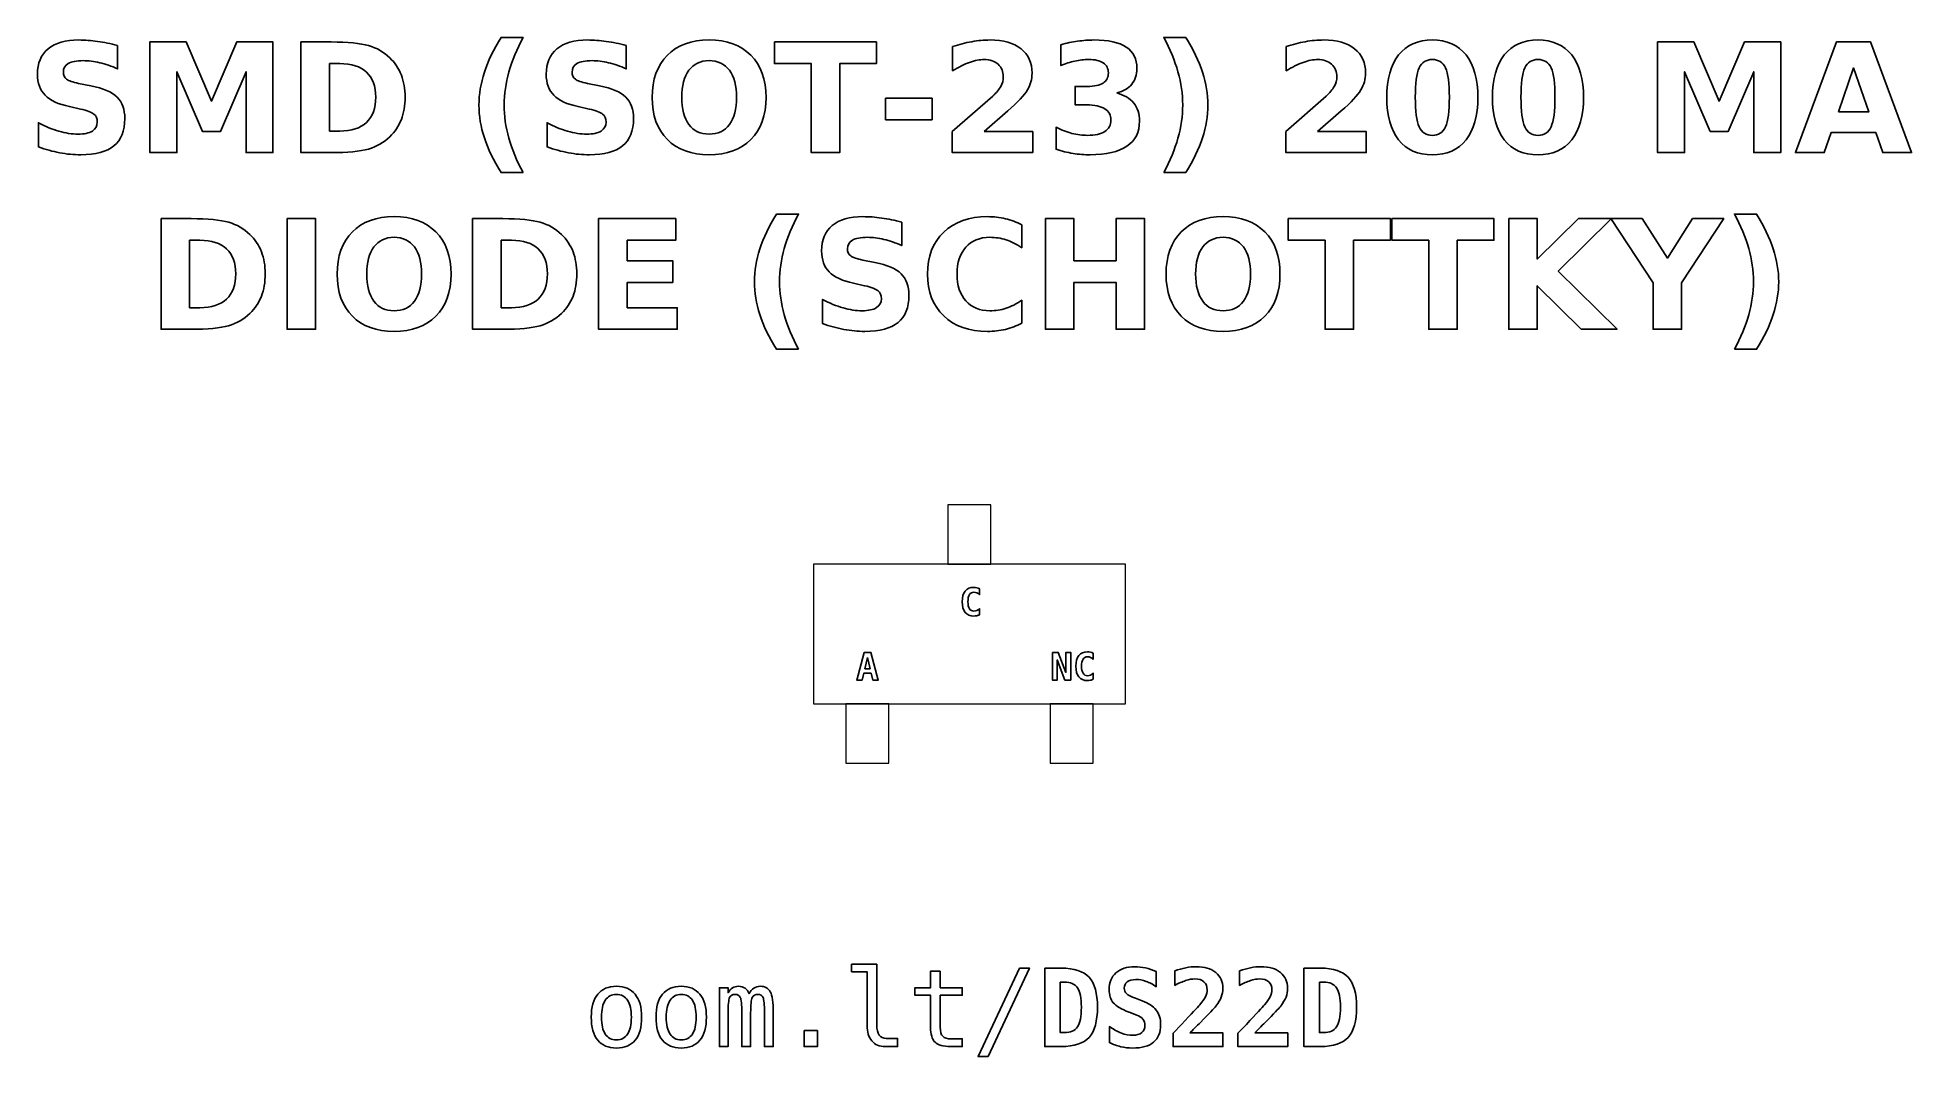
# Model space of a CAD drawing. Header units: centimetres. Extents: x -11.37 to -9.62, y -15.24 to -14.3.
import ezdxf

# ---------------------------------------------------------------- set-up
doc = ezdxf.new("R2010")
doc.units = ezdxf.units.CM
doc.header["$MEASUREMENT"] = 0
doc.layers.add('Layer 1', color=7, linetype='Continuous')

msp = doc.modelspace()

# ---------------------------------------------------------------- linework, layer by layer
at = {"layer": 'Layer 1', "color": 7, "lineweight": 9}
for points in [[(-10.52, -14.785), (-10.48, -14.785), (-10.48, -14.73), (-10.52, -14.73), (-10.52, -14.785)], [(-10.645, -14.915), (-10.355, -14.915), (-10.355, -14.785), (-10.645, -14.785), (-10.645, -14.915)], [(-10.615, -14.97), (-10.575, -14.97), (-10.575, -14.915), (-10.615, -14.915), (-10.615, -14.97)], [(-10.425, -14.97), (-10.385, -14.97), (-10.385, -14.915), (-10.425, -14.915), (-10.425, -14.97)]]:
    msp.add_lwpolyline(points, close=True, dxfattribs=at)
at = {"layer": 'Layer 1', "color": 250}
for points, knots in [([(-11.29172, -14.30285), (-11.29172, -14.30285), (-11.29172, -14.3246), (-11.29172, -14.3246), (-11.29172, -14.3246), (-11.29737, -14.32208), (-11.30289, -14.32018), (-11.30825, -14.31889), (-11.30825, -14.31889), (-11.31364, -14.31759), (-11.31872, -14.31696), (-11.32349, -14.31696), (-11.32349, -14.31696), (-11.32982, -14.31696), (-11.33452, -14.31783), (-11.33756, -14.31957), (-11.33756, -14.31957), (-11.34059, -14.32133), (-11.3421, -14.32404), (-11.3421, -14.32771), (-11.3421, -14.32771), (-11.3421, -14.33046), (-11.34109, -14.33262), (-11.33904, -14.33415), (-11.33904, -14.33415), (-11.33699, -14.33568), (-11.33328, -14.33702), (-11.32789, -14.33812), (-11.32789, -14.33812), (-11.32789, -14.33812), (-11.3166, -14.34038), (-11.3166, -14.34038), (-11.3166, -14.34038), (-11.30515, -14.34269), (-11.29704, -14.34617), (-11.29222, -14.35087), (-11.29222, -14.35087), (-11.28739, -14.35555), (-11.28497, -14.36221), (-11.28497, -14.37084), (-11.28497, -14.37084), (-11.28497, -14.3822), (-11.28833, -14.39064), (-11.29506, -14.39617), (-11.29506, -14.39617), (-11.30179, -14.40169), (-11.31206, -14.40447), (-11.32589, -14.40447), (-11.32589, -14.40447), (-11.33243, -14.40447), (-11.33897, -14.40386), (-11.34553, -14.40261), (-11.34553, -14.40261), (-11.35209, -14.40136), (-11.35868, -14.39953), (-11.36524, -14.39711), (-11.36524, -14.39711), (-11.36524, -14.39711), (-11.36524, -14.37472), (-11.36524, -14.37472), (-11.36524, -14.37472), (-11.35868, -14.3782), (-11.35233, -14.38083), (-11.34619, -14.3826), (-11.34619, -14.3826), (-11.34005, -14.38436), (-11.33415, -14.38525), (-11.32846, -14.38525), (-11.32846, -14.38525), (-11.32267, -14.38525), (-11.31823, -14.38429), (-11.31515, -14.38236), (-11.31515, -14.38236), (-11.31206, -14.38043), (-11.31054, -14.37768), (-11.31054, -14.37408), (-11.31054, -14.37408), (-11.31054, -14.37088), (-11.31157, -14.36839), (-11.31366, -14.36665), (-11.31366, -14.36665), (-11.31576, -14.36491), (-11.31992, -14.36334), (-11.32618, -14.36197), (-11.32618, -14.36197), (-11.32618, -14.36197), (-11.33645, -14.35969), (-11.33645, -14.35969), (-11.33645, -14.35969), (-11.34673, -14.35748), (-11.35426, -14.35398), (-11.35901, -14.34915), (-11.35901, -14.34915), (-11.36376, -14.34433), (-11.36613, -14.33782), (-11.36613, -14.32966), (-11.36613, -14.32966), (-11.36613, -14.3194), (-11.36282, -14.31152), (-11.35621, -14.30602), (-11.35621, -14.30602), (-11.3496, -14.30049), (-11.3401, -14.29774), (-11.32768, -14.29774), (-11.32768, -14.29774), (-11.32204, -14.29774), (-11.31623, -14.29817), (-11.31025, -14.29901), (-11.31025, -14.29901), (-11.30428, -14.29986), (-11.2981, -14.30113), (-11.29172, -14.30285)], [0, 0, 0, 0, 0.0357143, 0.0357143, 0.0357143, 0.0357143, 0.0714286, 0.0714286, 0.0714286, 0.0714286, 0.1071429, 0.1071429, 0.1071429, 0.1071429, 0.1428571, 0.1428571, 0.1428571, 0.1428571, 0.1785714, 0.1785714, 0.1785714, 0.1785714, 0.2142857, 0.2142857, 0.2142857, 0.2142857, 0.25, 0.25, 0.25, 0.25, 0.2857143, 0.2857143, 0.2857143, 0.2857143, 0.3214286, 0.3214286, 0.3214286, 0.3214286, 0.3571429, 0.3571429, 0.3571429, 0.3571429, 0.3928571, 0.3928571, 0.3928571, 0.3928571, 0.4285714, 0.4285714, 0.4285714, 0.4285714, 0.4642857, 0.4642857, 0.4642857, 0.4642857, 0.5, 0.5, 0.5, 0.5, 0.5357143, 0.5357143, 0.5357143, 0.5357143, 0.5714286, 0.5714286, 0.5714286, 0.5714286, 0.6071429, 0.6071429, 0.6071429, 0.6071429, 0.6428571, 0.6428571, 0.6428571, 0.6428571, 0.6785714, 0.6785714, 0.6785714, 0.6785714, 0.7142857, 0.7142857, 0.7142857, 0.7142857, 0.75, 0.75, 0.75, 0.75, 0.7857143, 0.7857143, 0.7857143, 0.7857143, 0.8214286, 0.8214286, 0.8214286, 0.8214286, 0.8571429, 0.8571429, 0.8571429, 0.8571429, 0.8928571, 0.8928571, 0.8928571, 0.8928571, 0.9285714, 0.9285714, 0.9285714, 0.9285714, 0.9642857, 0.9642857, 0.9642857, 0.9642857, 1, 1, 1, 1]), ([(-10.91477, -14.42107), (-10.91477, -14.42107), (-10.93523, -14.42107), (-10.93523, -14.42107), (-10.93523, -14.42107), (-10.94226, -14.40974), (-10.94746, -14.39894), (-10.9508, -14.38871), (-10.9508, -14.38871), (-10.95416, -14.3785), (-10.95583, -14.36837), (-10.95583, -14.3583), (-10.95583, -14.3583), (-10.95583, -14.34824), (-10.95414, -14.33805), (-10.95078, -14.32775), (-10.95078, -14.32775), (-10.94739, -14.31743), (-10.94222, -14.30666), (-10.93523, -14.29539), (-10.93523, -14.29539), (-10.93523, -14.29539), (-10.91477, -14.29539), (-10.91477, -14.29539), (-10.91477, -14.29539), (-10.92065, -14.30628), (-10.92505, -14.31693), (-10.92799, -14.32733), (-10.92799, -14.32733), (-10.93093, -14.33772), (-10.93241, -14.348), (-10.93241, -14.35816), (-10.93241, -14.35816), (-10.93241, -14.36832), (-10.93095, -14.3786), (-10.92804, -14.38904), (-10.92804, -14.38904), (-10.92512, -14.39946), (-10.9207, -14.41014), (-10.91477, -14.42107)], [0, 0, 0, 0, 0.1, 0.1, 0.1, 0.1, 0.2, 0.2, 0.2, 0.2, 0.3, 0.3, 0.3, 0.3, 0.4, 0.4, 0.4, 0.4, 0.5, 0.5, 0.5, 0.5, 0.6, 0.6, 0.6, 0.6, 0.7, 0.7, 0.7, 0.7, 0.8, 0.8, 0.8, 0.8, 0.9, 0.9, 0.9, 0.9, 1, 1, 1, 1]), ([(-10.81893, -14.30285), (-10.81893, -14.30285), (-10.81893, -14.3246), (-10.81893, -14.3246), (-10.81893, -14.3246), (-10.82458, -14.32208), (-10.8301, -14.32018), (-10.83546, -14.31889), (-10.83546, -14.31889), (-10.84085, -14.31759), (-10.84593, -14.31696), (-10.8507, -14.31696), (-10.8507, -14.31696), (-10.85703, -14.31696), (-10.86173, -14.31783), (-10.86477, -14.31957), (-10.86477, -14.31957), (-10.8678, -14.32133), (-10.86931, -14.32404), (-10.86931, -14.32771), (-10.86931, -14.32771), (-10.86931, -14.33046), (-10.8683, -14.33262), (-10.86625, -14.33415), (-10.86625, -14.33415), (-10.8642, -14.33568), (-10.86049, -14.33702), (-10.8551, -14.33812), (-10.8551, -14.33812), (-10.8551, -14.33812), (-10.84381, -14.34038), (-10.84381, -14.34038), (-10.84381, -14.34038), (-10.83236, -14.34269), (-10.82425, -14.34617), (-10.81943, -14.35087), (-10.81943, -14.35087), (-10.8146, -14.35555), (-10.81218, -14.36221), (-10.81218, -14.37084), (-10.81218, -14.37084), (-10.81218, -14.3822), (-10.81554, -14.39064), (-10.82227, -14.39617), (-10.82227, -14.39617), (-10.829, -14.40169), (-10.83927, -14.40447), (-10.8531, -14.40447), (-10.8531, -14.40447), (-10.85964, -14.40447), (-10.86618, -14.40386), (-10.87274, -14.40261), (-10.87274, -14.40261), (-10.8793, -14.40136), (-10.88589, -14.39953), (-10.89245, -14.39711), (-10.89245, -14.39711), (-10.89245, -14.39711), (-10.89245, -14.37472), (-10.89245, -14.37472), (-10.89245, -14.37472), (-10.88589, -14.3782), (-10.87954, -14.38083), (-10.8734, -14.3826), (-10.8734, -14.3826), (-10.86726, -14.38436), (-10.86136, -14.38525), (-10.85567, -14.38525), (-10.85567, -14.38525), (-10.84988, -14.38525), (-10.84544, -14.38429), (-10.84236, -14.38236), (-10.84236, -14.38236), (-10.83927, -14.38043), (-10.83775, -14.37768), (-10.83775, -14.37408), (-10.83775, -14.37408), (-10.83775, -14.37088), (-10.83878, -14.36839), (-10.84087, -14.36665), (-10.84087, -14.36665), (-10.84297, -14.36491), (-10.84713, -14.36334), (-10.85339, -14.36197), (-10.85339, -14.36197), (-10.85339, -14.36197), (-10.86366, -14.35969), (-10.86366, -14.35969), (-10.86366, -14.35969), (-10.87394, -14.35748), (-10.88147, -14.35398), (-10.88622, -14.34915), (-10.88622, -14.34915), (-10.89097, -14.34433), (-10.89334, -14.33782), (-10.89334, -14.32966), (-10.89334, -14.32966), (-10.89334, -14.3194), (-10.89003, -14.31152), (-10.88342, -14.30602), (-10.88342, -14.30602), (-10.87681, -14.30049), (-10.86731, -14.29774), (-10.85489, -14.29774), (-10.85489, -14.29774), (-10.84925, -14.29774), (-10.84344, -14.29817), (-10.83746, -14.29901), (-10.83746, -14.29901), (-10.83149, -14.29986), (-10.82531, -14.30113), (-10.81893, -14.30285)], [0, 0, 0, 0, 0.0357143, 0.0357143, 0.0357143, 0.0357143, 0.0714286, 0.0714286, 0.0714286, 0.0714286, 0.1071429, 0.1071429, 0.1071429, 0.1071429, 0.1428571, 0.1428571, 0.1428571, 0.1428571, 0.1785714, 0.1785714, 0.1785714, 0.1785714, 0.2142857, 0.2142857, 0.2142857, 0.2142857, 0.25, 0.25, 0.25, 0.25, 0.2857143, 0.2857143, 0.2857143, 0.2857143, 0.3214286, 0.3214286, 0.3214286, 0.3214286, 0.3571429, 0.3571429, 0.3571429, 0.3571429, 0.3928571, 0.3928571, 0.3928571, 0.3928571, 0.4285714, 0.4285714, 0.4285714, 0.4285714, 0.4642857, 0.4642857, 0.4642857, 0.4642857, 0.5, 0.5, 0.5, 0.5, 0.5357143, 0.5357143, 0.5357143, 0.5357143, 0.5714286, 0.5714286, 0.5714286, 0.5714286, 0.6071429, 0.6071429, 0.6071429, 0.6071429, 0.6428571, 0.6428571, 0.6428571, 0.6428571, 0.6785714, 0.6785714, 0.6785714, 0.6785714, 0.7142857, 0.7142857, 0.7142857, 0.7142857, 0.75, 0.75, 0.75, 0.75, 0.7857143, 0.7857143, 0.7857143, 0.7857143, 0.8214286, 0.8214286, 0.8214286, 0.8214286, 0.8571429, 0.8571429, 0.8571429, 0.8571429, 0.8928571, 0.8928571, 0.8928571, 0.8928571, 0.9285714, 0.9285714, 0.9285714, 0.9285714, 0.9642857, 0.9642857, 0.9642857, 0.9642857, 1, 1, 1, 1]), ([(-10.74191, -14.29774), (-10.72538, -14.29774), (-10.71242, -14.30247), (-10.70306, -14.31195), (-10.70306, -14.31195), (-10.69368, -14.3214), (-10.689, -14.33445), (-10.689, -14.35113), (-10.689, -14.35113), (-10.689, -14.36776), (-10.69368, -14.38081), (-10.70306, -14.39026), (-10.70306, -14.39026), (-10.71242, -14.39974), (-10.72538, -14.40447), (-10.74191, -14.40447), (-10.74191, -14.40447), (-10.7584, -14.40447), (-10.77133, -14.39974), (-10.78074, -14.39026), (-10.78074, -14.39026), (-10.79012, -14.38081), (-10.79483, -14.36776), (-10.79483, -14.35113), (-10.79483, -14.35113), (-10.79483, -14.33445), (-10.79012, -14.3214), (-10.78074, -14.31195), (-10.78074, -14.31195), (-10.77133, -14.30247), (-10.7584, -14.29774), (-10.74191, -14.29774)], [0, 0, 0, 0, 0.125, 0.125, 0.125, 0.125, 0.25, 0.25, 0.25, 0.25, 0.375, 0.375, 0.375, 0.375, 0.5, 0.5, 0.5, 0.5, 0.625, 0.625, 0.625, 0.625, 0.75, 0.75, 0.75, 0.75, 0.875, 0.875, 0.875, 0.875, 1, 1, 1, 1]), ([(-10.48641, -14.38297), (-10.48641, -14.38297), (-10.44113, -14.38297), (-10.44113, -14.38297), (-10.44113, -14.38297), (-10.44113, -14.38297), (-10.44113, -14.40247), (-10.44113, -14.40247), (-10.44113, -14.40247), (-10.44113, -14.40247), (-10.5159, -14.40247), (-10.5159, -14.40247), (-10.5159, -14.40247), (-10.5159, -14.40247), (-10.5159, -14.38297), (-10.5159, -14.38297), (-10.5159, -14.38297), (-10.5159, -14.38297), (-10.47834, -14.34984), (-10.47834, -14.34984), (-10.47834, -14.34984), (-10.47498, -14.3468), (-10.47251, -14.34384), (-10.47091, -14.34095), (-10.47091, -14.34095), (-10.46929, -14.33805), (-10.46849, -14.33504), (-10.46849, -14.33191), (-10.46849, -14.33191), (-10.46849, -14.32709), (-10.47011, -14.32321), (-10.47335, -14.32027), (-10.47335, -14.32027), (-10.47658, -14.31733), (-10.48088, -14.31588), (-10.48627, -14.31588), (-10.48627, -14.31588), (-10.4904, -14.31588), (-10.49492, -14.31677), (-10.49984, -14.31853), (-10.49984, -14.31853), (-10.50475, -14.3203), (-10.51002, -14.32293), (-10.51562, -14.32641), (-10.51562, -14.32641), (-10.51562, -14.32641), (-10.51562, -14.30381), (-10.51562, -14.30381), (-10.51562, -14.30381), (-10.50964, -14.30184), (-10.50374, -14.30033), (-10.49791, -14.2993), (-10.49791, -14.2993), (-10.49207, -14.29826), (-10.48636, -14.29774), (-10.48074, -14.29774), (-10.48074, -14.29774), (-10.46844, -14.29774), (-10.45887, -14.30045), (-10.45205, -14.30588), (-10.45205, -14.30588), (-10.44523, -14.31129), (-10.44182, -14.31884), (-10.44182, -14.32855), (-10.44182, -14.32855), (-10.44182, -14.33415), (-10.44327, -14.33937), (-10.44617, -14.34422), (-10.44617, -14.34422), (-10.44906, -14.34906), (-10.45515, -14.35555), (-10.46442, -14.36369), (-10.46442, -14.36369), (-10.46442, -14.36369), (-10.48641, -14.38297), (-10.48641, -14.38297)], [0, 0, 0, 0, 0.0526316, 0.0526316, 0.0526316, 0.0526316, 0.1052632, 0.1052632, 0.1052632, 0.1052632, 0.1578947, 0.1578947, 0.1578947, 0.1578947, 0.2105263, 0.2105263, 0.2105263, 0.2105263, 0.2631579, 0.2631579, 0.2631579, 0.2631579, 0.3157895, 0.3157895, 0.3157895, 0.3157895, 0.3684211, 0.3684211, 0.3684211, 0.3684211, 0.4210526, 0.4210526, 0.4210526, 0.4210526, 0.4736842, 0.4736842, 0.4736842, 0.4736842, 0.5263158, 0.5263158, 0.5263158, 0.5263158, 0.5789474, 0.5789474, 0.5789474, 0.5789474, 0.6315789, 0.6315789, 0.6315789, 0.6315789, 0.6842105, 0.6842105, 0.6842105, 0.6842105, 0.7368421, 0.7368421, 0.7368421, 0.7368421, 0.7894737, 0.7894737, 0.7894737, 0.7894737, 0.8421053, 0.8421053, 0.8421053, 0.8421053, 0.8947368, 0.8947368, 0.8947368, 0.8947368, 0.9473684, 0.9473684, 0.9473684, 0.9473684, 1, 1, 1, 1]), ([(-10.36315, -14.34699), (-10.35623, -14.34878), (-10.35094, -14.35191), (-10.34734, -14.35633), (-10.34734, -14.35633), (-10.34374, -14.36077), (-10.34193, -14.36639), (-10.34193, -14.37324), (-10.34193, -14.37324), (-10.34193, -14.38344), (-10.34584, -14.3912), (-10.35364, -14.39652), (-10.35364, -14.39652), (-10.36145, -14.40181), (-10.37284, -14.40447), (-10.38782, -14.40447), (-10.38782, -14.40447), (-10.39311, -14.40447), (-10.3984, -14.40405), (-10.40372, -14.4032), (-10.40372, -14.4032), (-10.40901, -14.40235), (-10.41425, -14.40106), (-10.41945, -14.39937), (-10.41945, -14.39937), (-10.41945, -14.39937), (-10.41945, -14.3789), (-10.41945, -14.3789), (-10.41945, -14.3789), (-10.41449, -14.38137), (-10.40957, -14.38326), (-10.40468, -14.38453), (-10.40468, -14.38453), (-10.39979, -14.38577), (-10.39497, -14.38641), (-10.39024, -14.38641), (-10.39024, -14.38641), (-10.38321, -14.38641), (-10.37782, -14.38518), (-10.37408, -14.38276), (-10.37408, -14.38276), (-10.37034, -14.38032), (-10.36846, -14.37684), (-10.36846, -14.37227), (-10.36846, -14.37227), (-10.36846, -14.36759), (-10.37039, -14.36404), (-10.37422, -14.36164), (-10.37422, -14.36164), (-10.37806, -14.35922), (-10.38372, -14.35802), (-10.3912, -14.35802), (-10.3912, -14.35802), (-10.3912, -14.35802), (-10.40181, -14.35802), (-10.40181, -14.35802), (-10.40181, -14.35802), (-10.40181, -14.35802), (-10.40181, -14.34092), (-10.40181, -14.34092), (-10.40181, -14.34092), (-10.40181, -14.34092), (-10.39066, -14.34092), (-10.39066, -14.34092), (-10.39066, -14.34092), (-10.38398, -14.34092), (-10.37904, -14.33989), (-10.37578, -14.33779), (-10.37578, -14.33779), (-10.37251, -14.3357), (-10.37088, -14.33253), (-10.37088, -14.32827), (-10.37088, -14.32827), (-10.37088, -14.32432), (-10.37246, -14.32126), (-10.37563, -14.31912), (-10.37563, -14.31912), (-10.37881, -14.31696), (-10.38328, -14.31588), (-10.38906, -14.31588), (-10.38906, -14.31588), (-10.39334, -14.31588), (-10.39765, -14.31635), (-10.40202, -14.31731), (-10.40202, -14.31731), (-10.40637, -14.31827), (-10.4107, -14.31971), (-10.41503, -14.32159), (-10.41503, -14.32159), (-10.41503, -14.32159), (-10.41503, -14.30216), (-10.41503, -14.30216), (-10.41503, -14.30216), (-10.40978, -14.30068), (-10.40461, -14.29958), (-10.39946, -14.29885), (-10.39946, -14.29885), (-10.39431, -14.29812), (-10.38928, -14.29774), (-10.38431, -14.29774), (-10.38431, -14.29774), (-10.37095, -14.29774), (-10.36094, -14.29993), (-10.3543, -14.30433), (-10.3543, -14.30433), (-10.34767, -14.3087), (-10.34436, -14.31531), (-10.34436, -14.32413), (-10.34436, -14.32413), (-10.34436, -14.33013), (-10.34593, -14.33507), (-10.34911, -14.3389), (-10.34911, -14.3389), (-10.35228, -14.34273), (-10.35696, -14.34544), (-10.36315, -14.34699)], [0, 0, 0, 0, 0.0344828, 0.0344828, 0.0344828, 0.0344828, 0.0689655, 0.0689655, 0.0689655, 0.0689655, 0.1034483, 0.1034483, 0.1034483, 0.1034483, 0.137931, 0.137931, 0.137931, 0.137931, 0.1724138, 0.1724138, 0.1724138, 0.1724138, 0.2068966, 0.2068966, 0.2068966, 0.2068966, 0.2413793, 0.2413793, 0.2413793, 0.2413793, 0.2758621, 0.2758621, 0.2758621, 0.2758621, 0.3103448, 0.3103448, 0.3103448, 0.3103448, 0.3448276, 0.3448276, 0.3448276, 0.3448276, 0.3793103, 0.3793103, 0.3793103, 0.3793103, 0.4137931, 0.4137931, 0.4137931, 0.4137931, 0.4482759, 0.4482759, 0.4482759, 0.4482759, 0.4827586, 0.4827586, 0.4827586, 0.4827586, 0.5172414, 0.5172414, 0.5172414, 0.5172414, 0.5517241, 0.5517241, 0.5517241, 0.5517241, 0.5862069, 0.5862069, 0.5862069, 0.5862069, 0.6206897, 0.6206897, 0.6206897, 0.6206897, 0.6551724, 0.6551724, 0.6551724, 0.6551724, 0.6896552, 0.6896552, 0.6896552, 0.6896552, 0.7241379, 0.7241379, 0.7241379, 0.7241379, 0.7586207, 0.7586207, 0.7586207, 0.7586207, 0.7931034, 0.7931034, 0.7931034, 0.7931034, 0.8275862, 0.8275862, 0.8275862, 0.8275862, 0.862069, 0.862069, 0.862069, 0.862069, 0.8965517, 0.8965517, 0.8965517, 0.8965517, 0.9310345, 0.9310345, 0.9310345, 0.9310345, 0.9655172, 0.9655172, 0.9655172, 0.9655172, 1, 1, 1, 1]), ([(-10.3194, -14.42107), (-10.31352, -14.41014), (-10.3091, -14.39946), (-10.30616, -14.38904), (-10.30616, -14.38904), (-10.30322, -14.3786), (-10.30176, -14.36832), (-10.30176, -14.35816), (-10.30176, -14.35816), (-10.30176, -14.348), (-10.30322, -14.33772), (-10.30616, -14.32733), (-10.30616, -14.32733), (-10.3091, -14.31693), (-10.31352, -14.30628), (-10.3194, -14.29539), (-10.3194, -14.29539), (-10.3194, -14.29539), (-10.29894, -14.29539), (-10.29894, -14.29539), (-10.29894, -14.29539), (-10.29196, -14.30666), (-10.28678, -14.31743), (-10.28339, -14.32775), (-10.28339, -14.32775), (-10.28003, -14.33805), (-10.27834, -14.34824), (-10.27834, -14.3583), (-10.27834, -14.3583), (-10.27834, -14.36837), (-10.28001, -14.3785), (-10.28337, -14.38871), (-10.28337, -14.38871), (-10.28671, -14.39894), (-10.29191, -14.40974), (-10.29894, -14.42107), (-10.29894, -14.42107), (-10.29894, -14.42107), (-10.3194, -14.42107), (-10.3194, -14.42107)], [0, 0, 0, 0, 0.1, 0.1, 0.1, 0.1, 0.2, 0.2, 0.2, 0.2, 0.3, 0.3, 0.3, 0.3, 0.4, 0.4, 0.4, 0.4, 0.5, 0.5, 0.5, 0.5, 0.6, 0.6, 0.6, 0.6, 0.7, 0.7, 0.7, 0.7, 0.8, 0.8, 0.8, 0.8, 0.9, 0.9, 0.9, 0.9, 1, 1, 1, 1]), ([(-10.17641, -14.38297), (-10.17641, -14.38297), (-10.13113, -14.38297), (-10.13113, -14.38297), (-10.13113, -14.38297), (-10.13113, -14.38297), (-10.13113, -14.40247), (-10.13113, -14.40247), (-10.13113, -14.40247), (-10.13113, -14.40247), (-10.2059, -14.40247), (-10.2059, -14.40247), (-10.2059, -14.40247), (-10.2059, -14.40247), (-10.2059, -14.38297), (-10.2059, -14.38297), (-10.2059, -14.38297), (-10.2059, -14.38297), (-10.16834, -14.34984), (-10.16834, -14.34984), (-10.16834, -14.34984), (-10.16498, -14.3468), (-10.16251, -14.34384), (-10.16091, -14.34095), (-10.16091, -14.34095), (-10.15929, -14.33805), (-10.15849, -14.33504), (-10.15849, -14.33191), (-10.15849, -14.33191), (-10.15849, -14.32709), (-10.16011, -14.32321), (-10.16335, -14.32027), (-10.16335, -14.32027), (-10.16658, -14.31733), (-10.17088, -14.31588), (-10.17627, -14.31588), (-10.17627, -14.31588), (-10.1804, -14.31588), (-10.18492, -14.31677), (-10.18984, -14.31853), (-10.18984, -14.31853), (-10.19475, -14.3203), (-10.20002, -14.32293), (-10.20562, -14.32641), (-10.20562, -14.32641), (-10.20562, -14.32641), (-10.20562, -14.30381), (-10.20562, -14.30381), (-10.20562, -14.30381), (-10.19964, -14.30184), (-10.19374, -14.30033), (-10.18791, -14.2993), (-10.18791, -14.2993), (-10.18207, -14.29826), (-10.17636, -14.29774), (-10.17074, -14.29774), (-10.17074, -14.29774), (-10.15844, -14.29774), (-10.14887, -14.30045), (-10.14205, -14.30588), (-10.14205, -14.30588), (-10.13523, -14.31129), (-10.13182, -14.31884), (-10.13182, -14.32855), (-10.13182, -14.32855), (-10.13182, -14.33415), (-10.13327, -14.33937), (-10.13617, -14.34422), (-10.13617, -14.34422), (-10.13906, -14.34906), (-10.14515, -14.35555), (-10.15442, -14.36369), (-10.15442, -14.36369), (-10.15442, -14.36369), (-10.17641, -14.38297), (-10.17641, -14.38297)], [0, 0, 0, 0, 0.0526316, 0.0526316, 0.0526316, 0.0526316, 0.1052632, 0.1052632, 0.1052632, 0.1052632, 0.1578947, 0.1578947, 0.1578947, 0.1578947, 0.2105263, 0.2105263, 0.2105263, 0.2105263, 0.2631579, 0.2631579, 0.2631579, 0.2631579, 0.3157895, 0.3157895, 0.3157895, 0.3157895, 0.3684211, 0.3684211, 0.3684211, 0.3684211, 0.4210526, 0.4210526, 0.4210526, 0.4210526, 0.4736842, 0.4736842, 0.4736842, 0.4736842, 0.5263158, 0.5263158, 0.5263158, 0.5263158, 0.5789474, 0.5789474, 0.5789474, 0.5789474, 0.6315789, 0.6315789, 0.6315789, 0.6315789, 0.6842105, 0.6842105, 0.6842105, 0.6842105, 0.7368421, 0.7368421, 0.7368421, 0.7368421, 0.7894737, 0.7894737, 0.7894737, 0.7894737, 0.8421053, 0.8421053, 0.8421053, 0.8421053, 0.8947368, 0.8947368, 0.8947368, 0.8947368, 0.9473684, 0.9473684, 0.9473684, 0.9473684, 1, 1, 1, 1]), ([(-10.02744, -14.35113), (-10.02744, -14.36818), (-10.03111, -14.38133), (-10.03847, -14.39059), (-10.03847, -14.39059), (-10.04581, -14.39984), (-10.05625, -14.40447), (-10.06975, -14.40447), (-10.06975, -14.40447), (-10.0833, -14.40447), (-10.09376, -14.39984), (-10.1011, -14.39059), (-10.1011, -14.39059), (-10.10846, -14.38133), (-10.11213, -14.36818), (-10.11213, -14.35113), (-10.11213, -14.35113), (-10.11213, -14.33406), (-10.10846, -14.32088), (-10.1011, -14.31162), (-10.1011, -14.31162), (-10.09376, -14.30238), (-10.0833, -14.29774), (-10.06975, -14.29774), (-10.06975, -14.29774), (-10.05625, -14.29774), (-10.04581, -14.30238), (-10.03847, -14.31162), (-10.03847, -14.31162), (-10.03111, -14.32088), (-10.02744, -14.33406), (-10.02744, -14.35113)], [0, 0, 0, 0, 0.125, 0.125, 0.125, 0.125, 0.25, 0.25, 0.25, 0.25, 0.375, 0.375, 0.375, 0.375, 0.5, 0.5, 0.5, 0.5, 0.625, 0.625, 0.625, 0.625, 0.75, 0.75, 0.75, 0.75, 0.875, 0.875, 0.875, 0.875, 1, 1, 1, 1]), ([(-9.92925, -14.35113), (-9.92925, -14.36818), (-9.93292, -14.38133), (-9.94028, -14.39059), (-9.94028, -14.39059), (-9.94762, -14.39984), (-9.95806, -14.40447), (-9.97156, -14.40447), (-9.97156, -14.40447), (-9.98511, -14.40447), (-9.99557, -14.39984), (-10.00291, -14.39059), (-10.00291, -14.39059), (-10.01027, -14.38133), (-10.01394, -14.36818), (-10.01394, -14.35113), (-10.01394, -14.35113), (-10.01394, -14.33406), (-10.01027, -14.32088), (-10.00291, -14.31162), (-10.00291, -14.31162), (-9.99557, -14.30238), (-9.98511, -14.29774), (-9.97156, -14.29774), (-9.97156, -14.29774), (-9.95806, -14.29774), (-9.94762, -14.30238), (-9.94028, -14.31162), (-9.94028, -14.31162), (-9.93292, -14.32088), (-9.92925, -14.33406), (-9.92925, -14.35113)], [0, 0, 0, 0, 0.125, 0.125, 0.125, 0.125, 0.25, 0.25, 0.25, 0.25, 0.375, 0.375, 0.375, 0.375, 0.5, 0.5, 0.5, 0.5, 0.625, 0.625, 0.625, 0.625, 0.75, 0.75, 0.75, 0.75, 0.875, 0.875, 0.875, 0.875, 1, 1, 1, 1]), ([(-11.26169, -14.2996), (-11.26169, -14.2996), (-11.22794, -14.2996), (-11.22794, -14.2996), (-11.22794, -14.2996), (-11.22794, -14.2996), (-11.20449, -14.35466), (-11.20449, -14.35466), (-11.20449, -14.35466), (-11.20449, -14.35466), (-11.18093, -14.2996), (-11.18093, -14.2996), (-11.18093, -14.2996), (-11.18093, -14.2996), (-11.14725, -14.2996), (-11.14725, -14.2996), (-11.14725, -14.2996), (-11.14725, -14.2996), (-11.14725, -14.40247), (-11.14725, -14.40247), (-11.14725, -14.40247), (-11.14725, -14.40247), (-11.17232, -14.40247), (-11.17232, -14.40247), (-11.17232, -14.40247), (-11.17232, -14.40247), (-11.17232, -14.32723), (-11.17232, -14.32723), (-11.17232, -14.32723), (-11.17232, -14.32723), (-11.19603, -14.38269), (-11.19603, -14.38269), (-11.19603, -14.38269), (-11.19603, -14.38269), (-11.21284, -14.38269), (-11.21284, -14.38269), (-11.21284, -14.38269), (-11.21284, -14.38269), (-11.23655, -14.32723), (-11.23655, -14.32723), (-11.23655, -14.32723), (-11.23655, -14.32723), (-11.23655, -14.40247), (-11.23655, -14.40247), (-11.23655, -14.40247), (-11.23655, -14.40247), (-11.26169, -14.40247), (-11.26169, -14.40247), (-11.26169, -14.40247), (-11.26169, -14.40247), (-11.26169, -14.2996), (-11.26169, -14.2996)], [0, 0, 0, 0, 0.0769231, 0.0769231, 0.0769231, 0.0769231, 0.1538462, 0.1538462, 0.1538462, 0.1538462, 0.2307692, 0.2307692, 0.2307692, 0.2307692, 0.3076923, 0.3076923, 0.3076923, 0.3076923, 0.3846154, 0.3846154, 0.3846154, 0.3846154, 0.4615385, 0.4615385, 0.4615385, 0.4615385, 0.5384615, 0.5384615, 0.5384615, 0.5384615, 0.6153846, 0.6153846, 0.6153846, 0.6153846, 0.6923077, 0.6923077, 0.6923077, 0.6923077, 0.7692308, 0.7692308, 0.7692308, 0.7692308, 0.8461538, 0.8461538, 0.8461538, 0.8461538, 0.9230769, 0.9230769, 0.9230769, 0.9230769, 1, 1, 1, 1]), ([(-11.12126, -14.2996), (-11.12126, -14.2996), (-11.09327, -14.2996), (-11.09327, -14.2996), (-11.09327, -14.2996), (-11.07766, -14.2996), (-11.06604, -14.30071), (-11.0584, -14.30294), (-11.0584, -14.30294), (-11.05075, -14.30517), (-11.04419, -14.30894), (-11.03871, -14.31428), (-11.03871, -14.31428), (-11.03389, -14.31891), (-11.03032, -14.32427), (-11.02796, -14.33034), (-11.02796, -14.33034), (-11.02564, -14.33638), (-11.02446, -14.34325), (-11.02446, -14.35094), (-11.02446, -14.35094), (-11.02446, -14.3587), (-11.02564, -14.36562), (-11.02796, -14.37171), (-11.02796, -14.37171), (-11.03032, -14.3778), (-11.03389, -14.38316), (-11.03871, -14.38779), (-11.03871, -14.38779), (-11.04424, -14.39313), (-11.05085, -14.3969), (-11.05856, -14.39913), (-11.05856, -14.39913), (-11.06628, -14.40136), (-11.07785, -14.40247), (-11.09327, -14.40247), (-11.09327, -14.40247), (-11.09327, -14.40247), (-11.12126, -14.40247), (-11.12126, -14.40247), (-11.12126, -14.40247), (-11.12126, -14.40247), (-11.12126, -14.2996), (-11.12126, -14.2996)], [0, 0, 0, 0, 0.0909091, 0.0909091, 0.0909091, 0.0909091, 0.1818182, 0.1818182, 0.1818182, 0.1818182, 0.2727273, 0.2727273, 0.2727273, 0.2727273, 0.3636364, 0.3636364, 0.3636364, 0.3636364, 0.4545455, 0.4545455, 0.4545455, 0.4545455, 0.5454545, 0.5454545, 0.5454545, 0.5454545, 0.6363636, 0.6363636, 0.6363636, 0.6363636, 0.7272727, 0.7272727, 0.7272727, 0.7272727, 0.8181818, 0.8181818, 0.8181818, 0.8181818, 0.9090909, 0.9090909, 0.9090909, 0.9090909, 1, 1, 1, 1]), ([(-10.68121, -14.2996), (-10.68121, -14.2996), (-10.58641, -14.2996), (-10.58641, -14.2996), (-10.58641, -14.2996), (-10.58641, -14.2996), (-10.58641, -14.31966), (-10.58641, -14.31966), (-10.58641, -14.31966), (-10.58641, -14.31966), (-10.62051, -14.31966), (-10.62051, -14.31966), (-10.62051, -14.31966), (-10.62051, -14.31966), (-10.62051, -14.40247), (-10.62051, -14.40247), (-10.62051, -14.40247), (-10.62051, -14.40247), (-10.64704, -14.40247), (-10.64704, -14.40247), (-10.64704, -14.40247), (-10.64704, -14.40247), (-10.64704, -14.31966), (-10.64704, -14.31966), (-10.64704, -14.31966), (-10.64704, -14.31966), (-10.68121, -14.31966), (-10.68121, -14.31966), (-10.68121, -14.31966), (-10.68121, -14.31966), (-10.68121, -14.2996), (-10.68121, -14.2996)], [0, 0, 0, 0, 0.125, 0.125, 0.125, 0.125, 0.25, 0.25, 0.25, 0.25, 0.375, 0.375, 0.375, 0.375, 0.5, 0.5, 0.5, 0.5, 0.625, 0.625, 0.625, 0.625, 0.75, 0.75, 0.75, 0.75, 0.875, 0.875, 0.875, 0.875, 1, 1, 1, 1]), ([(-10.05397, -14.35094), (-10.05397, -14.33808), (-10.05517, -14.32902), (-10.05759, -14.32375), (-10.05759, -14.32375), (-10.05999, -14.31851), (-10.06406, -14.31588), (-10.06975, -14.31588), (-10.06975, -14.31588), (-10.07544, -14.31588), (-10.07951, -14.31851), (-10.08196, -14.32375), (-10.08196, -14.32375), (-10.08438, -14.32902), (-10.0856, -14.33808), (-10.0856, -14.35094), (-10.0856, -14.35094), (-10.0856, -14.36392), (-10.08438, -14.3731), (-10.08196, -14.37841), (-10.08196, -14.37841), (-10.07951, -14.38375), (-10.07544, -14.38641), (-10.06975, -14.38641), (-10.06975, -14.38641), (-10.06411, -14.38641), (-10.06006, -14.38375), (-10.05761, -14.37841), (-10.05761, -14.37841), (-10.05519, -14.3731), (-10.05397, -14.36392), (-10.05397, -14.35094)], [0, 0, 0, 0, 0.125, 0.125, 0.125, 0.125, 0.25, 0.25, 0.25, 0.25, 0.375, 0.375, 0.375, 0.375, 0.5, 0.5, 0.5, 0.5, 0.625, 0.625, 0.625, 0.625, 0.75, 0.75, 0.75, 0.75, 0.875, 0.875, 0.875, 0.875, 1, 1, 1, 1]), ([(-9.95578, -14.35094), (-9.95578, -14.33808), (-9.95698, -14.32902), (-9.9594, -14.32375), (-9.9594, -14.32375), (-9.9618, -14.31851), (-9.96587, -14.31588), (-9.97156, -14.31588), (-9.97156, -14.31588), (-9.97725, -14.31588), (-9.98132, -14.31851), (-9.98377, -14.32375), (-9.98377, -14.32375), (-9.98619, -14.32902), (-9.98741, -14.33808), (-9.98741, -14.35094), (-9.98741, -14.35094), (-9.98741, -14.36392), (-9.98619, -14.3731), (-9.98377, -14.37841), (-9.98377, -14.37841), (-9.98132, -14.38375), (-9.97725, -14.38641), (-9.97156, -14.38641), (-9.97156, -14.38641), (-9.96592, -14.38641), (-9.96187, -14.38375), (-9.95942, -14.37841), (-9.95942, -14.37841), (-9.957, -14.3731), (-9.95578, -14.36392), (-9.95578, -14.35094)], [0, 0, 0, 0, 0.125, 0.125, 0.125, 0.125, 0.25, 0.25, 0.25, 0.25, 0.375, 0.375, 0.375, 0.375, 0.5, 0.5, 0.5, 0.5, 0.625, 0.625, 0.625, 0.625, 0.75, 0.75, 0.75, 0.75, 0.875, 0.875, 0.875, 0.875, 1, 1, 1, 1]), ([(-9.86041, -14.2996), (-9.86041, -14.2996), (-9.82666, -14.2996), (-9.82666, -14.2996), (-9.82666, -14.2996), (-9.82666, -14.2996), (-9.80321, -14.35466), (-9.80321, -14.35466), (-9.80321, -14.35466), (-9.80321, -14.35466), (-9.77965, -14.2996), (-9.77965, -14.2996), (-9.77965, -14.2996), (-9.77965, -14.2996), (-9.74597, -14.2996), (-9.74597, -14.2996), (-9.74597, -14.2996), (-9.74597, -14.2996), (-9.74597, -14.40247), (-9.74597, -14.40247), (-9.74597, -14.40247), (-9.74597, -14.40247), (-9.77104, -14.40247), (-9.77104, -14.40247), (-9.77104, -14.40247), (-9.77104, -14.40247), (-9.77104, -14.32723), (-9.77104, -14.32723), (-9.77104, -14.32723), (-9.77104, -14.32723), (-9.79475, -14.38269), (-9.79475, -14.38269), (-9.79475, -14.38269), (-9.79475, -14.38269), (-9.81156, -14.38269), (-9.81156, -14.38269), (-9.81156, -14.38269), (-9.81156, -14.38269), (-9.83527, -14.32723), (-9.83527, -14.32723), (-9.83527, -14.32723), (-9.83527, -14.32723), (-9.83527, -14.40247), (-9.83527, -14.40247), (-9.83527, -14.40247), (-9.83527, -14.40247), (-9.86041, -14.40247), (-9.86041, -14.40247), (-9.86041, -14.40247), (-9.86041, -14.40247), (-9.86041, -14.2996), (-9.86041, -14.2996)], [0, 0, 0, 0, 0.0769231, 0.0769231, 0.0769231, 0.0769231, 0.1538462, 0.1538462, 0.1538462, 0.1538462, 0.2307692, 0.2307692, 0.2307692, 0.2307692, 0.3076923, 0.3076923, 0.3076923, 0.3076923, 0.3846154, 0.3846154, 0.3846154, 0.3846154, 0.4615385, 0.4615385, 0.4615385, 0.4615385, 0.5384615, 0.5384615, 0.5384615, 0.5384615, 0.6153846, 0.6153846, 0.6153846, 0.6153846, 0.6923077, 0.6923077, 0.6923077, 0.6923077, 0.7692308, 0.7692308, 0.7692308, 0.7692308, 0.8461538, 0.8461538, 0.8461538, 0.8461538, 0.9230769, 0.9230769, 0.9230769, 0.9230769, 1, 1, 1, 1]), ([(-9.65756, -14.38375), (-9.65756, -14.38375), (-9.69905, -14.38375), (-9.69905, -14.38375), (-9.69905, -14.38375), (-9.69905, -14.38375), (-9.70559, -14.40247), (-9.70559, -14.40247), (-9.70559, -14.40247), (-9.70559, -14.40247), (-9.73226, -14.40247), (-9.73226, -14.40247), (-9.73226, -14.40247), (-9.73226, -14.40247), (-9.69416, -14.2996), (-9.69416, -14.2996), (-9.69416, -14.2996), (-9.69416, -14.2996), (-9.66253, -14.2996), (-9.66253, -14.2996), (-9.66253, -14.2996), (-9.66253, -14.2996), (-9.62443, -14.40247), (-9.62443, -14.40247), (-9.62443, -14.40247), (-9.62443, -14.40247), (-9.6511, -14.40247), (-9.6511, -14.40247), (-9.6511, -14.40247), (-9.6511, -14.40247), (-9.65756, -14.38375), (-9.65756, -14.38375)], [0, 0, 0, 0, 0.125, 0.125, 0.125, 0.125, 0.25, 0.25, 0.25, 0.25, 0.375, 0.375, 0.375, 0.375, 0.5, 0.5, 0.5, 0.5, 0.625, 0.625, 0.625, 0.625, 0.75, 0.75, 0.75, 0.75, 0.875, 0.875, 0.875, 0.875, 1, 1, 1, 1]), ([(-11.09473, -14.31966), (-11.09473, -14.31966), (-11.09473, -14.38241), (-11.09473, -14.38241), (-11.09473, -14.38241), (-11.09473, -14.38241), (-11.08523, -14.38241), (-11.08523, -14.38241), (-11.08523, -14.38241), (-11.07439, -14.38241), (-11.06611, -14.37973), (-11.0604, -14.37434), (-11.0604, -14.37434), (-11.05468, -14.36898), (-11.05181, -14.36117), (-11.05181, -14.35094), (-11.05181, -14.35094), (-11.05181, -14.34073), (-11.05466, -14.33297), (-11.06035, -14.32766), (-11.06035, -14.32766), (-11.06604, -14.32232), (-11.07434, -14.31966), (-11.08523, -14.31966), (-11.08523, -14.31966), (-11.08523, -14.31966), (-11.09473, -14.31966), (-11.09473, -14.31966)], [0, 0, 0, 0, 0.1428571, 0.1428571, 0.1428571, 0.1428571, 0.2857143, 0.2857143, 0.2857143, 0.2857143, 0.4285714, 0.4285714, 0.4285714, 0.4285714, 0.5714286, 0.5714286, 0.5714286, 0.5714286, 0.7142857, 0.7142857, 0.7142857, 0.7142857, 0.8571429, 0.8571429, 0.8571429, 0.8571429, 1, 1, 1, 1]), ([(-10.74191, -14.31696), (-10.75, -14.31696), (-10.75626, -14.31994), (-10.76073, -14.32592), (-10.76073, -14.32592), (-10.76517, -14.33189), (-10.76741, -14.34029), (-10.76741, -14.35113), (-10.76741, -14.35113), (-10.76741, -14.36195), (-10.76517, -14.37032), (-10.76073, -14.37629), (-10.76073, -14.37629), (-10.75626, -14.38227), (-10.75, -14.38525), (-10.74191, -14.38525), (-10.74191, -14.38525), (-10.73377, -14.38525), (-10.7275, -14.38227), (-10.72303, -14.37629), (-10.72303, -14.37629), (-10.71858, -14.37032), (-10.71635, -14.36195), (-10.71635, -14.35113), (-10.71635, -14.35113), (-10.71635, -14.34029), (-10.71858, -14.33189), (-10.72303, -14.32592), (-10.72303, -14.32592), (-10.7275, -14.31994), (-10.73377, -14.31696), (-10.74191, -14.31696)], [0, 0, 0, 0, 0.125, 0.125, 0.125, 0.125, 0.25, 0.25, 0.25, 0.25, 0.375, 0.375, 0.375, 0.375, 0.5, 0.5, 0.5, 0.5, 0.625, 0.625, 0.625, 0.625, 0.75, 0.75, 0.75, 0.75, 0.875, 0.875, 0.875, 0.875, 1, 1, 1, 1]), ([(-9.69244, -14.36465), (-9.69244, -14.36465), (-9.66424, -14.36465), (-9.66424, -14.36465), (-9.66424, -14.36465), (-9.66424, -14.36465), (-9.67831, -14.32373), (-9.67831, -14.32373), (-9.67831, -14.32373), (-9.67831, -14.32373), (-9.69244, -14.36465), (-9.69244, -14.36465)], [0, 0, 0, 0, 0.3333333, 0.3333333, 0.3333333, 0.3333333, 0.6666667, 0.6666667, 0.6666667, 0.6666667, 1, 1, 1, 1]), ([(-10.57799, -14.35184), (-10.57799, -14.35184), (-10.53471, -14.35184), (-10.53471, -14.35184), (-10.53471, -14.35184), (-10.53471, -14.35184), (-10.53471, -14.3719), (-10.53471, -14.3719), (-10.53471, -14.3719), (-10.53471, -14.3719), (-10.57799, -14.3719), (-10.57799, -14.3719), (-10.57799, -14.3719), (-10.57799, -14.3719), (-10.57799, -14.35184), (-10.57799, -14.35184)], [0, 0, 0, 0, 0.25, 0.25, 0.25, 0.25, 0.5, 0.5, 0.5, 0.5, 0.75, 0.75, 0.75, 0.75, 1, 1, 1, 1]), ([(-11.25128, -14.46385), (-11.25128, -14.46385), (-11.22329, -14.46385), (-11.22329, -14.46385), (-11.22329, -14.46385), (-11.20768, -14.46385), (-11.19606, -14.46496), (-11.18842, -14.46719), (-11.18842, -14.46719), (-11.18077, -14.46942), (-11.17421, -14.47319), (-11.16873, -14.47853), (-11.16873, -14.47853), (-11.16391, -14.48316), (-11.16034, -14.48852), (-11.15798, -14.49459), (-11.15798, -14.49459), (-11.15566, -14.50063), (-11.15448, -14.5075), (-11.15448, -14.51519), (-11.15448, -14.51519), (-11.15448, -14.52295), (-11.15566, -14.52987), (-11.15798, -14.53596), (-11.15798, -14.53596), (-11.16034, -14.54205), (-11.16391, -14.54741), (-11.16873, -14.55204), (-11.16873, -14.55204), (-11.17426, -14.55738), (-11.18087, -14.56115), (-11.18858, -14.56338), (-11.18858, -14.56338), (-11.1963, -14.56561), (-11.20787, -14.56672), (-11.22329, -14.56672), (-11.22329, -14.56672), (-11.22329, -14.56672), (-11.25128, -14.56672), (-11.25128, -14.56672), (-11.25128, -14.56672), (-11.25128, -14.56672), (-11.25128, -14.46385), (-11.25128, -14.46385)], [0, 0, 0, 0, 0.0909091, 0.0909091, 0.0909091, 0.0909091, 0.1818182, 0.1818182, 0.1818182, 0.1818182, 0.2727273, 0.2727273, 0.2727273, 0.2727273, 0.3636364, 0.3636364, 0.3636364, 0.3636364, 0.4545455, 0.4545455, 0.4545455, 0.4545455, 0.5454545, 0.5454545, 0.5454545, 0.5454545, 0.6363636, 0.6363636, 0.6363636, 0.6363636, 0.7272727, 0.7272727, 0.7272727, 0.7272727, 0.8181818, 0.8181818, 0.8181818, 0.8181818, 0.9090909, 0.9090909, 0.9090909, 0.9090909, 1, 1, 1, 1]), ([(-11.13416, -14.46385), (-11.13416, -14.46385), (-11.10763, -14.46385), (-11.10763, -14.46385), (-11.10763, -14.46385), (-11.10763, -14.46385), (-11.10763, -14.56672), (-11.10763, -14.56672), (-11.10763, -14.56672), (-11.10763, -14.56672), (-11.13416, -14.56672), (-11.13416, -14.56672), (-11.13416, -14.56672), (-11.13416, -14.56672), (-11.13416, -14.46385), (-11.13416, -14.46385)], [0, 0, 0, 0, 0.25, 0.25, 0.25, 0.25, 0.5, 0.5, 0.5, 0.5, 0.75, 0.75, 0.75, 0.75, 1, 1, 1, 1]), ([(-11.03468, -14.46199), (-11.01815, -14.46199), (-11.00519, -14.46672), (-10.99583, -14.4762), (-10.99583, -14.4762), (-10.98645, -14.48565), (-10.98177, -14.4987), (-10.98177, -14.51538), (-10.98177, -14.51538), (-10.98177, -14.53201), (-10.98645, -14.54506), (-10.99583, -14.55451), (-10.99583, -14.55451), (-11.00519, -14.56399), (-11.01815, -14.56872), (-11.03468, -14.56872), (-11.03468, -14.56872), (-11.05117, -14.56872), (-11.0641, -14.56399), (-11.07351, -14.55451), (-11.07351, -14.55451), (-11.08289, -14.54506), (-11.0876, -14.53201), (-11.0876, -14.51538), (-11.0876, -14.51538), (-11.0876, -14.4987), (-11.08289, -14.48565), (-11.07351, -14.4762), (-11.07351, -14.4762), (-11.0641, -14.46672), (-11.05117, -14.46199), (-11.03468, -14.46199)], [0, 0, 0, 0, 0.125, 0.125, 0.125, 0.125, 0.25, 0.25, 0.25, 0.25, 0.375, 0.375, 0.375, 0.375, 0.5, 0.5, 0.5, 0.5, 0.625, 0.625, 0.625, 0.625, 0.75, 0.75, 0.75, 0.75, 0.875, 0.875, 0.875, 0.875, 1, 1, 1, 1]), ([(-10.9617, -14.46385), (-10.9617, -14.46385), (-10.93371, -14.46385), (-10.93371, -14.46385), (-10.93371, -14.46385), (-10.9181, -14.46385), (-10.90648, -14.46496), (-10.89884, -14.46719), (-10.89884, -14.46719), (-10.89119, -14.46942), (-10.88463, -14.47319), (-10.87915, -14.47853), (-10.87915, -14.47853), (-10.87433, -14.48316), (-10.87076, -14.48852), (-10.8684, -14.49459), (-10.8684, -14.49459), (-10.86608, -14.50063), (-10.8649, -14.5075), (-10.8649, -14.51519), (-10.8649, -14.51519), (-10.8649, -14.52295), (-10.86608, -14.52987), (-10.8684, -14.53596), (-10.8684, -14.53596), (-10.87076, -14.54205), (-10.87433, -14.54741), (-10.87915, -14.55204), (-10.87915, -14.55204), (-10.88468, -14.55738), (-10.89129, -14.56115), (-10.899, -14.56338), (-10.899, -14.56338), (-10.90672, -14.56561), (-10.91829, -14.56672), (-10.93371, -14.56672), (-10.93371, -14.56672), (-10.93371, -14.56672), (-10.9617, -14.56672), (-10.9617, -14.56672), (-10.9617, -14.56672), (-10.9617, -14.56672), (-10.9617, -14.46385), (-10.9617, -14.46385)], [0, 0, 0, 0, 0.0909091, 0.0909091, 0.0909091, 0.0909091, 0.1818182, 0.1818182, 0.1818182, 0.1818182, 0.2727273, 0.2727273, 0.2727273, 0.2727273, 0.3636364, 0.3636364, 0.3636364, 0.3636364, 0.4545455, 0.4545455, 0.4545455, 0.4545455, 0.5454545, 0.5454545, 0.5454545, 0.5454545, 0.6363636, 0.6363636, 0.6363636, 0.6363636, 0.7272727, 0.7272727, 0.7272727, 0.7272727, 0.8181818, 0.8181818, 0.8181818, 0.8181818, 0.9090909, 0.9090909, 0.9090909, 0.9090909, 1, 1, 1, 1]), ([(-10.84458, -14.46385), (-10.84458, -14.46385), (-10.77299, -14.46385), (-10.77299, -14.46385), (-10.77299, -14.46385), (-10.77299, -14.46385), (-10.77299, -14.48391), (-10.77299, -14.48391), (-10.77299, -14.48391), (-10.77299, -14.48391), (-10.81805, -14.48391), (-10.81805, -14.48391), (-10.81805, -14.48391), (-10.81805, -14.48391), (-10.81805, -14.50306), (-10.81805, -14.50306), (-10.81805, -14.50306), (-10.81805, -14.50306), (-10.7757, -14.50306), (-10.7757, -14.50306), (-10.7757, -14.50306), (-10.7757, -14.50306), (-10.7757, -14.52312), (-10.7757, -14.52312), (-10.7757, -14.52312), (-10.7757, -14.52312), (-10.81805, -14.52312), (-10.81805, -14.52312), (-10.81805, -14.52312), (-10.81805, -14.52312), (-10.81805, -14.54666), (-10.81805, -14.54666), (-10.81805, -14.54666), (-10.81805, -14.54666), (-10.77149, -14.54666), (-10.77149, -14.54666), (-10.77149, -14.54666), (-10.77149, -14.54666), (-10.77149, -14.56672), (-10.77149, -14.56672), (-10.77149, -14.56672), (-10.77149, -14.56672), (-10.84458, -14.56672), (-10.84458, -14.56672), (-10.84458, -14.56672), (-10.84458, -14.56672), (-10.84458, -14.46385), (-10.84458, -14.46385)], [0, 0, 0, 0, 0.0833333, 0.0833333, 0.0833333, 0.0833333, 0.1666667, 0.1666667, 0.1666667, 0.1666667, 0.25, 0.25, 0.25, 0.25, 0.3333333, 0.3333333, 0.3333333, 0.3333333, 0.4166667, 0.4166667, 0.4166667, 0.4166667, 0.5, 0.5, 0.5, 0.5, 0.5833333, 0.5833333, 0.5833333, 0.5833333, 0.6666667, 0.6666667, 0.6666667, 0.6666667, 0.75, 0.75, 0.75, 0.75, 0.8333333, 0.8333333, 0.8333333, 0.8333333, 0.9166667, 0.9166667, 0.9166667, 0.9166667, 1, 1, 1, 1]), ([(-10.65881, -14.58532), (-10.65881, -14.58532), (-10.67927, -14.58532), (-10.67927, -14.58532), (-10.67927, -14.58532), (-10.6863, -14.57399), (-10.6915, -14.56319), (-10.69484, -14.55296), (-10.69484, -14.55296), (-10.6982, -14.54275), (-10.69987, -14.53262), (-10.69987, -14.52255), (-10.69987, -14.52255), (-10.69987, -14.51249), (-10.69818, -14.5023), (-10.69482, -14.492), (-10.69482, -14.492), (-10.69143, -14.48168), (-10.68626, -14.47091), (-10.67927, -14.45964), (-10.67927, -14.45964), (-10.67927, -14.45964), (-10.65881, -14.45964), (-10.65881, -14.45964), (-10.65881, -14.45964), (-10.66469, -14.47053), (-10.66909, -14.48118), (-10.67203, -14.49158), (-10.67203, -14.49158), (-10.67497, -14.50197), (-10.67645, -14.51225), (-10.67645, -14.52241), (-10.67645, -14.52241), (-10.67645, -14.53257), (-10.67499, -14.54285), (-10.67208, -14.55329), (-10.67208, -14.55329), (-10.66916, -14.56371), (-10.66474, -14.57439), (-10.65881, -14.58532)], [0, 0, 0, 0, 0.1, 0.1, 0.1, 0.1, 0.2, 0.2, 0.2, 0.2, 0.3, 0.3, 0.3, 0.3, 0.4, 0.4, 0.4, 0.4, 0.5, 0.5, 0.5, 0.5, 0.6, 0.6, 0.6, 0.6, 0.7, 0.7, 0.7, 0.7, 0.8, 0.8, 0.8, 0.8, 0.9, 0.9, 0.9, 0.9, 1, 1, 1, 1]), ([(-10.56297, -14.4671), (-10.56297, -14.4671), (-10.56297, -14.48885), (-10.56297, -14.48885), (-10.56297, -14.48885), (-10.56862, -14.48633), (-10.57414, -14.48443), (-10.5795, -14.48314), (-10.5795, -14.48314), (-10.58489, -14.48184), (-10.58997, -14.48121), (-10.59474, -14.48121), (-10.59474, -14.48121), (-10.60107, -14.48121), (-10.60577, -14.48208), (-10.60881, -14.48382), (-10.60881, -14.48382), (-10.61184, -14.48558), (-10.61335, -14.48829), (-10.61335, -14.49196), (-10.61335, -14.49196), (-10.61335, -14.49471), (-10.61234, -14.49687), (-10.61029, -14.4984), (-10.61029, -14.4984), (-10.60824, -14.49993), (-10.60453, -14.50127), (-10.59914, -14.50237), (-10.59914, -14.50237), (-10.59914, -14.50237), (-10.58785, -14.50463), (-10.58785, -14.50463), (-10.58785, -14.50463), (-10.5764, -14.50694), (-10.56829, -14.51042), (-10.56347, -14.51512), (-10.56347, -14.51512), (-10.55864, -14.5198), (-10.55622, -14.52646), (-10.55622, -14.53509), (-10.55622, -14.53509), (-10.55622, -14.54645), (-10.55958, -14.55489), (-10.56631, -14.56042), (-10.56631, -14.56042), (-10.57304, -14.56594), (-10.58331, -14.56872), (-10.59714, -14.56872), (-10.59714, -14.56872), (-10.60368, -14.56872), (-10.61022, -14.56811), (-10.61678, -14.56686), (-10.61678, -14.56686), (-10.62334, -14.56561), (-10.62993, -14.56378), (-10.63649, -14.56136), (-10.63649, -14.56136), (-10.63649, -14.56136), (-10.63649, -14.53897), (-10.63649, -14.53897), (-10.63649, -14.53897), (-10.62993, -14.54245), (-10.62358, -14.54508), (-10.61744, -14.54685), (-10.61744, -14.54685), (-10.6113, -14.54861), (-10.6054, -14.5495), (-10.59971, -14.5495), (-10.59971, -14.5495), (-10.59392, -14.5495), (-10.58948, -14.54854), (-10.5864, -14.54661), (-10.5864, -14.54661), (-10.58331, -14.54468), (-10.58179, -14.54193), (-10.58179, -14.53833), (-10.58179, -14.53833), (-10.58179, -14.53513), (-10.58282, -14.53264), (-10.58491, -14.5309), (-10.58491, -14.5309), (-10.58701, -14.52916), (-10.59117, -14.52759), (-10.59743, -14.52622), (-10.59743, -14.52622), (-10.59743, -14.52622), (-10.6077, -14.52394), (-10.6077, -14.52394), (-10.6077, -14.52394), (-10.61798, -14.52173), (-10.62551, -14.51823), (-10.63026, -14.5134), (-10.63026, -14.5134), (-10.63501, -14.50858), (-10.63738, -14.50207), (-10.63738, -14.49391), (-10.63738, -14.49391), (-10.63738, -14.48365), (-10.63407, -14.47577), (-10.62746, -14.47027), (-10.62746, -14.47027), (-10.62085, -14.46474), (-10.61135, -14.46199), (-10.59893, -14.46199), (-10.59893, -14.46199), (-10.59329, -14.46199), (-10.58748, -14.46242), (-10.5815, -14.46326), (-10.5815, -14.46326), (-10.57553, -14.46411), (-10.56935, -14.46538), (-10.56297, -14.4671)], [0, 0, 0, 0, 0.0357143, 0.0357143, 0.0357143, 0.0357143, 0.0714286, 0.0714286, 0.0714286, 0.0714286, 0.1071429, 0.1071429, 0.1071429, 0.1071429, 0.1428571, 0.1428571, 0.1428571, 0.1428571, 0.1785714, 0.1785714, 0.1785714, 0.1785714, 0.2142857, 0.2142857, 0.2142857, 0.2142857, 0.25, 0.25, 0.25, 0.25, 0.2857143, 0.2857143, 0.2857143, 0.2857143, 0.3214286, 0.3214286, 0.3214286, 0.3214286, 0.3571429, 0.3571429, 0.3571429, 0.3571429, 0.3928571, 0.3928571, 0.3928571, 0.3928571, 0.4285714, 0.4285714, 0.4285714, 0.4285714, 0.4642857, 0.4642857, 0.4642857, 0.4642857, 0.5, 0.5, 0.5, 0.5, 0.5357143, 0.5357143, 0.5357143, 0.5357143, 0.5714286, 0.5714286, 0.5714286, 0.5714286, 0.6071429, 0.6071429, 0.6071429, 0.6071429, 0.6428571, 0.6428571, 0.6428571, 0.6428571, 0.6785714, 0.6785714, 0.6785714, 0.6785714, 0.7142857, 0.7142857, 0.7142857, 0.7142857, 0.75, 0.75, 0.75, 0.75, 0.7857143, 0.7857143, 0.7857143, 0.7857143, 0.8214286, 0.8214286, 0.8214286, 0.8214286, 0.8571429, 0.8571429, 0.8571429, 0.8571429, 0.8928571, 0.8928571, 0.8928571, 0.8928571, 0.9285714, 0.9285714, 0.9285714, 0.9285714, 0.9642857, 0.9642857, 0.9642857, 0.9642857, 1, 1, 1, 1]), ([(-10.45136, -14.56108), (-10.45622, -14.56359), (-10.4613, -14.5655), (-10.4666, -14.56679), (-10.4666, -14.56679), (-10.47186, -14.56808), (-10.47739, -14.56872), (-10.48313, -14.56872), (-10.48313, -14.56872), (-10.50025, -14.56872), (-10.51382, -14.56392), (-10.52384, -14.55435), (-10.52384, -14.55435), (-10.53386, -14.54478), (-10.53887, -14.5318), (-10.53887, -14.51538), (-10.53887, -14.51538), (-10.53887, -14.49894), (-10.53386, -14.48593), (-10.52384, -14.47636), (-10.52384, -14.47636), (-10.51382, -14.46679), (-10.50025, -14.46199), (-10.48313, -14.46199), (-10.48313, -14.46199), (-10.47739, -14.46199), (-10.47186, -14.46263), (-10.4666, -14.46392), (-10.4666, -14.46392), (-10.4613, -14.46521), (-10.45622, -14.46712), (-10.45136, -14.46964), (-10.45136, -14.46964), (-10.45136, -14.46964), (-10.45136, -14.49092), (-10.45136, -14.49092), (-10.45136, -14.49092), (-10.45627, -14.48756), (-10.46112, -14.48511), (-10.46589, -14.48356), (-10.46589, -14.48356), (-10.47066, -14.48198), (-10.4757, -14.48121), (-10.48099, -14.48121), (-10.48099, -14.48121), (-10.49044, -14.48121), (-10.4979, -14.48424), (-10.50331, -14.49031), (-10.50331, -14.49031), (-10.50874, -14.49638), (-10.51145, -14.50473), (-10.51145, -14.51538), (-10.51145, -14.51538), (-10.51145, -14.52601), (-10.50874, -14.53434), (-10.50331, -14.5404), (-10.50331, -14.5404), (-10.4979, -14.54647), (-10.49044, -14.5495), (-10.48099, -14.5495), (-10.48099, -14.5495), (-10.4757, -14.5495), (-10.47066, -14.54873), (-10.46589, -14.54715), (-10.46589, -14.54715), (-10.46112, -14.5456), (-10.45627, -14.54315), (-10.45136, -14.53979), (-10.45136, -14.53979), (-10.45136, -14.53979), (-10.45136, -14.56108), (-10.45136, -14.56108)], [0, 0, 0, 0, 0.0555556, 0.0555556, 0.0555556, 0.0555556, 0.1111111, 0.1111111, 0.1111111, 0.1111111, 0.1666667, 0.1666667, 0.1666667, 0.1666667, 0.2222222, 0.2222222, 0.2222222, 0.2222222, 0.2777778, 0.2777778, 0.2777778, 0.2777778, 0.3333333, 0.3333333, 0.3333333, 0.3333333, 0.3888889, 0.3888889, 0.3888889, 0.3888889, 0.4444444, 0.4444444, 0.4444444, 0.4444444, 0.5, 0.5, 0.5, 0.5, 0.5555556, 0.5555556, 0.5555556, 0.5555556, 0.6111111, 0.6111111, 0.6111111, 0.6111111, 0.6666667, 0.6666667, 0.6666667, 0.6666667, 0.7222222, 0.7222222, 0.7222222, 0.7222222, 0.7777778, 0.7777778, 0.7777778, 0.7777778, 0.8333333, 0.8333333, 0.8333333, 0.8333333, 0.8888889, 0.8888889, 0.8888889, 0.8888889, 0.9444444, 0.9444444, 0.9444444, 0.9444444, 1, 1, 1, 1]), ([(-10.42939, -14.46385), (-10.42939, -14.46385), (-10.40286, -14.46385), (-10.40286, -14.46385), (-10.40286, -14.46385), (-10.40286, -14.46385), (-10.40286, -14.50306), (-10.40286, -14.50306), (-10.40286, -14.50306), (-10.40286, -14.50306), (-10.36373, -14.50306), (-10.36373, -14.50306), (-10.36373, -14.50306), (-10.36373, -14.50306), (-10.36373, -14.46385), (-10.36373, -14.46385), (-10.36373, -14.46385), (-10.36373, -14.46385), (-10.3372, -14.46385), (-10.3372, -14.46385), (-10.3372, -14.46385), (-10.3372, -14.46385), (-10.3372, -14.56672), (-10.3372, -14.56672), (-10.3372, -14.56672), (-10.3372, -14.56672), (-10.36373, -14.56672), (-10.36373, -14.56672), (-10.36373, -14.56672), (-10.36373, -14.56672), (-10.36373, -14.52312), (-10.36373, -14.52312), (-10.36373, -14.52312), (-10.36373, -14.52312), (-10.40286, -14.52312), (-10.40286, -14.52312), (-10.40286, -14.52312), (-10.40286, -14.52312), (-10.40286, -14.56672), (-10.40286, -14.56672), (-10.40286, -14.56672), (-10.40286, -14.56672), (-10.42939, -14.56672), (-10.42939, -14.56672), (-10.42939, -14.56672), (-10.42939, -14.56672), (-10.42939, -14.46385), (-10.42939, -14.46385)], [0, 0, 0, 0, 0.0833333, 0.0833333, 0.0833333, 0.0833333, 0.1666667, 0.1666667, 0.1666667, 0.1666667, 0.25, 0.25, 0.25, 0.25, 0.3333333, 0.3333333, 0.3333333, 0.3333333, 0.4166667, 0.4166667, 0.4166667, 0.4166667, 0.5, 0.5, 0.5, 0.5, 0.5833333, 0.5833333, 0.5833333, 0.5833333, 0.6666667, 0.6666667, 0.6666667, 0.6666667, 0.75, 0.75, 0.75, 0.75, 0.8333333, 0.8333333, 0.8333333, 0.8333333, 0.9166667, 0.9166667, 0.9166667, 0.9166667, 1, 1, 1, 1]), ([(-10.26431, -14.46199), (-10.24778, -14.46199), (-10.23482, -14.46672), (-10.22546, -14.4762), (-10.22546, -14.4762), (-10.21608, -14.48565), (-10.2114, -14.4987), (-10.2114, -14.51538), (-10.2114, -14.51538), (-10.2114, -14.53201), (-10.21608, -14.54506), (-10.22546, -14.55451), (-10.22546, -14.55451), (-10.23482, -14.56399), (-10.24778, -14.56872), (-10.26431, -14.56872), (-10.26431, -14.56872), (-10.2808, -14.56872), (-10.29373, -14.56399), (-10.30314, -14.55451), (-10.30314, -14.55451), (-10.31252, -14.54506), (-10.31723, -14.53201), (-10.31723, -14.51538), (-10.31723, -14.51538), (-10.31723, -14.4987), (-10.31252, -14.48565), (-10.30314, -14.4762), (-10.30314, -14.4762), (-10.29373, -14.46672), (-10.2808, -14.46199), (-10.26431, -14.46199)], [0, 0, 0, 0, 0.125, 0.125, 0.125, 0.125, 0.25, 0.25, 0.25, 0.25, 0.375, 0.375, 0.375, 0.375, 0.5, 0.5, 0.5, 0.5, 0.625, 0.625, 0.625, 0.625, 0.75, 0.75, 0.75, 0.75, 0.875, 0.875, 0.875, 0.875, 1, 1, 1, 1]), ([(-10.20361, -14.46385), (-10.20361, -14.46385), (-10.10881, -14.46385), (-10.10881, -14.46385), (-10.10881, -14.46385), (-10.10881, -14.46385), (-10.10881, -14.48391), (-10.10881, -14.48391), (-10.10881, -14.48391), (-10.10881, -14.48391), (-10.14291, -14.48391), (-10.14291, -14.48391), (-10.14291, -14.48391), (-10.14291, -14.48391), (-10.14291, -14.56672), (-10.14291, -14.56672), (-10.14291, -14.56672), (-10.14291, -14.56672), (-10.16944, -14.56672), (-10.16944, -14.56672), (-10.16944, -14.56672), (-10.16944, -14.56672), (-10.16944, -14.48391), (-10.16944, -14.48391), (-10.16944, -14.48391), (-10.16944, -14.48391), (-10.20361, -14.48391), (-10.20361, -14.48391), (-10.20361, -14.48391), (-10.20361, -14.48391), (-10.20361, -14.46385), (-10.20361, -14.46385)], [0, 0, 0, 0, 0.125, 0.125, 0.125, 0.125, 0.25, 0.25, 0.25, 0.25, 0.375, 0.375, 0.375, 0.375, 0.5, 0.5, 0.5, 0.5, 0.625, 0.625, 0.625, 0.625, 0.75, 0.75, 0.75, 0.75, 0.875, 0.875, 0.875, 0.875, 1, 1, 1, 1]), ([(-10.10735, -14.46385), (-10.10735, -14.46385), (-10.01255, -14.46385), (-10.01255, -14.46385), (-10.01255, -14.46385), (-10.01255, -14.46385), (-10.01255, -14.48391), (-10.01255, -14.48391), (-10.01255, -14.48391), (-10.01255, -14.48391), (-10.04665, -14.48391), (-10.04665, -14.48391), (-10.04665, -14.48391), (-10.04665, -14.48391), (-10.04665, -14.56672), (-10.04665, -14.56672), (-10.04665, -14.56672), (-10.04665, -14.56672), (-10.07318, -14.56672), (-10.07318, -14.56672), (-10.07318, -14.56672), (-10.07318, -14.56672), (-10.07318, -14.48391), (-10.07318, -14.48391), (-10.07318, -14.48391), (-10.07318, -14.48391), (-10.10735, -14.48391), (-10.10735, -14.48391), (-10.10735, -14.48391), (-10.10735, -14.48391), (-10.10735, -14.46385), (-10.10735, -14.46385)], [0, 0, 0, 0, 0.125, 0.125, 0.125, 0.125, 0.25, 0.25, 0.25, 0.25, 0.375, 0.375, 0.375, 0.375, 0.5, 0.5, 0.5, 0.5, 0.625, 0.625, 0.625, 0.625, 0.75, 0.75, 0.75, 0.75, 0.875, 0.875, 0.875, 0.875, 1, 1, 1, 1]), ([(-9.99881, -14.46385), (-9.99881, -14.46385), (-9.97228, -14.46385), (-9.97228, -14.46385), (-9.97228, -14.46385), (-9.97228, -14.46385), (-9.97228, -14.50141), (-9.97228, -14.50141), (-9.97228, -14.50141), (-9.97228, -14.50141), (-9.93404, -14.46385), (-9.93404, -14.46385), (-9.93404, -14.46385), (-9.93404, -14.46385), (-9.90326, -14.46385), (-9.90326, -14.46385), (-9.90326, -14.46385), (-9.90326, -14.46385), (-9.95279, -14.51256), (-9.95279, -14.51256), (-9.95279, -14.51256), (-9.95279, -14.51256), (-9.89815, -14.56672), (-9.89815, -14.56672), (-9.89815, -14.56672), (-9.89815, -14.56672), (-9.93136, -14.56672), (-9.93136, -14.56672), (-9.93136, -14.56672), (-9.93136, -14.56672), (-9.97228, -14.5262), (-9.97228, -14.5262), (-9.97228, -14.5262), (-9.97228, -14.5262), (-9.97228, -14.56672), (-9.97228, -14.56672), (-9.97228, -14.56672), (-9.97228, -14.56672), (-9.99881, -14.56672), (-9.99881, -14.56672), (-9.99881, -14.56672), (-9.99881, -14.56672), (-9.99881, -14.46385), (-9.99881, -14.46385)], [0, 0, 0, 0, 0.0909091, 0.0909091, 0.0909091, 0.0909091, 0.1818182, 0.1818182, 0.1818182, 0.1818182, 0.2727273, 0.2727273, 0.2727273, 0.2727273, 0.3636364, 0.3636364, 0.3636364, 0.3636364, 0.4545455, 0.4545455, 0.4545455, 0.4545455, 0.5454545, 0.5454545, 0.5454545, 0.5454545, 0.6363636, 0.6363636, 0.6363636, 0.6363636, 0.7272727, 0.7272727, 0.7272727, 0.7272727, 0.8181818, 0.8181818, 0.8181818, 0.8181818, 0.9090909, 0.9090909, 0.9090909, 0.9090909, 1, 1, 1, 1]), ([(-9.90382, -14.46385), (-9.90382, -14.46385), (-9.87482, -14.46385), (-9.87482, -14.46385), (-9.87482, -14.46385), (-9.87482, -14.46385), (-9.85137, -14.50052), (-9.85137, -14.50052), (-9.85137, -14.50052), (-9.85137, -14.50052), (-9.82795, -14.46385), (-9.82795, -14.46385), (-9.82795, -14.46385), (-9.82795, -14.46385), (-9.79888, -14.46385), (-9.79888, -14.46385), (-9.79888, -14.46385), (-9.79888, -14.46385), (-9.83808, -14.52338), (-9.83808, -14.52338), (-9.83808, -14.52338), (-9.83808, -14.52338), (-9.83808, -14.56672), (-9.83808, -14.56672), (-9.83808, -14.56672), (-9.83808, -14.56672), (-9.86461, -14.56672), (-9.86461, -14.56672), (-9.86461, -14.56672), (-9.86461, -14.56672), (-9.86461, -14.52338), (-9.86461, -14.52338), (-9.86461, -14.52338), (-9.86461, -14.52338), (-9.90382, -14.46385), (-9.90382, -14.46385)], [0, 0, 0, 0, 0.1111111, 0.1111111, 0.1111111, 0.1111111, 0.2222222, 0.2222222, 0.2222222, 0.2222222, 0.3333333, 0.3333333, 0.3333333, 0.3333333, 0.4444444, 0.4444444, 0.4444444, 0.4444444, 0.5555556, 0.5555556, 0.5555556, 0.5555556, 0.6666667, 0.6666667, 0.6666667, 0.6666667, 0.7777778, 0.7777778, 0.7777778, 0.7777778, 0.8888889, 0.8888889, 0.8888889, 0.8888889, 1, 1, 1, 1]), ([(-9.78895, -14.58532), (-9.78307, -14.57439), (-9.77865, -14.56371), (-9.77571, -14.55329), (-9.77571, -14.55329), (-9.77277, -14.54285), (-9.77131, -14.53257), (-9.77131, -14.52241), (-9.77131, -14.52241), (-9.77131, -14.51225), (-9.77277, -14.50197), (-9.77571, -14.49158), (-9.77571, -14.49158), (-9.77865, -14.48118), (-9.78307, -14.47053), (-9.78895, -14.45964), (-9.78895, -14.45964), (-9.78895, -14.45964), (-9.76849, -14.45964), (-9.76849, -14.45964), (-9.76849, -14.45964), (-9.76151, -14.47091), (-9.75633, -14.48168), (-9.75294, -14.492), (-9.75294, -14.492), (-9.74958, -14.5023), (-9.74789, -14.51249), (-9.74789, -14.52255), (-9.74789, -14.52255), (-9.74789, -14.53262), (-9.74956, -14.54275), (-9.75292, -14.55296), (-9.75292, -14.55296), (-9.75626, -14.56319), (-9.76146, -14.57399), (-9.76849, -14.58532), (-9.76849, -14.58532), (-9.76849, -14.58532), (-9.78895, -14.58532), (-9.78895, -14.58532)], [0, 0, 0, 0, 0.1, 0.1, 0.1, 0.1, 0.2, 0.2, 0.2, 0.2, 0.3, 0.3, 0.3, 0.3, 0.4, 0.4, 0.4, 0.4, 0.5, 0.5, 0.5, 0.5, 0.6, 0.6, 0.6, 0.6, 0.7, 0.7, 0.7, 0.7, 0.8, 0.8, 0.8, 0.8, 0.9, 0.9, 0.9, 0.9, 1, 1, 1, 1]), ([(-11.22475, -14.48391), (-11.22475, -14.48391), (-11.22475, -14.54666), (-11.22475, -14.54666), (-11.22475, -14.54666), (-11.22475, -14.54666), (-11.21525, -14.54666), (-11.21525, -14.54666), (-11.21525, -14.54666), (-11.20441, -14.54666), (-11.19613, -14.54398), (-11.19042, -14.53859), (-11.19042, -14.53859), (-11.1847, -14.53323), (-11.18183, -14.52542), (-11.18183, -14.51519), (-11.18183, -14.51519), (-11.18183, -14.50498), (-11.18468, -14.49722), (-11.19037, -14.49191), (-11.19037, -14.49191), (-11.19606, -14.48657), (-11.20436, -14.48391), (-11.21525, -14.48391), (-11.21525, -14.48391), (-11.21525, -14.48391), (-11.22475, -14.48391), (-11.22475, -14.48391)], [0, 0, 0, 0, 0.1428571, 0.1428571, 0.1428571, 0.1428571, 0.2857143, 0.2857143, 0.2857143, 0.2857143, 0.4285714, 0.4285714, 0.4285714, 0.4285714, 0.5714286, 0.5714286, 0.5714286, 0.5714286, 0.7142857, 0.7142857, 0.7142857, 0.7142857, 0.8571429, 0.8571429, 0.8571429, 0.8571429, 1, 1, 1, 1]), ([(-11.03468, -14.48121), (-11.04277, -14.48121), (-11.04903, -14.48419), (-11.0535, -14.49017), (-11.0535, -14.49017), (-11.05794, -14.49614), (-11.06018, -14.50454), (-11.06018, -14.51538), (-11.06018, -14.51538), (-11.06018, -14.5262), (-11.05794, -14.53457), (-11.0535, -14.54054), (-11.0535, -14.54054), (-11.04903, -14.54652), (-11.04277, -14.5495), (-11.03468, -14.5495), (-11.03468, -14.5495), (-11.02654, -14.5495), (-11.02027, -14.54652), (-11.0158, -14.54054), (-11.0158, -14.54054), (-11.01135, -14.53457), (-11.00912, -14.5262), (-11.00912, -14.51538), (-11.00912, -14.51538), (-11.00912, -14.50454), (-11.01135, -14.49614), (-11.0158, -14.49017), (-11.0158, -14.49017), (-11.02027, -14.48419), (-11.02654, -14.48121), (-11.03468, -14.48121)], [0, 0, 0, 0, 0.125, 0.125, 0.125, 0.125, 0.25, 0.25, 0.25, 0.25, 0.375, 0.375, 0.375, 0.375, 0.5, 0.5, 0.5, 0.5, 0.625, 0.625, 0.625, 0.625, 0.75, 0.75, 0.75, 0.75, 0.875, 0.875, 0.875, 0.875, 1, 1, 1, 1]), ([(-10.93517, -14.48391), (-10.93517, -14.48391), (-10.93517, -14.54666), (-10.93517, -14.54666), (-10.93517, -14.54666), (-10.93517, -14.54666), (-10.92567, -14.54666), (-10.92567, -14.54666), (-10.92567, -14.54666), (-10.91483, -14.54666), (-10.90655, -14.54398), (-10.90084, -14.53859), (-10.90084, -14.53859), (-10.89512, -14.53323), (-10.89225, -14.52542), (-10.89225, -14.51519), (-10.89225, -14.51519), (-10.89225, -14.50498), (-10.8951, -14.49722), (-10.90079, -14.49191), (-10.90079, -14.49191), (-10.90648, -14.48657), (-10.91478, -14.48391), (-10.92567, -14.48391), (-10.92567, -14.48391), (-10.92567, -14.48391), (-10.93517, -14.48391), (-10.93517, -14.48391)], [0, 0, 0, 0, 0.1428571, 0.1428571, 0.1428571, 0.1428571, 0.2857143, 0.2857143, 0.2857143, 0.2857143, 0.4285714, 0.4285714, 0.4285714, 0.4285714, 0.5714286, 0.5714286, 0.5714286, 0.5714286, 0.7142857, 0.7142857, 0.7142857, 0.7142857, 0.8571429, 0.8571429, 0.8571429, 0.8571429, 1, 1, 1, 1]), ([(-10.26431, -14.48121), (-10.2724, -14.48121), (-10.27866, -14.48419), (-10.28313, -14.49017), (-10.28313, -14.49017), (-10.28757, -14.49614), (-10.28981, -14.50454), (-10.28981, -14.51538), (-10.28981, -14.51538), (-10.28981, -14.5262), (-10.28757, -14.53457), (-10.28313, -14.54054), (-10.28313, -14.54054), (-10.27866, -14.54652), (-10.2724, -14.5495), (-10.26431, -14.5495), (-10.26431, -14.5495), (-10.25617, -14.5495), (-10.2499, -14.54652), (-10.24543, -14.54054), (-10.24543, -14.54054), (-10.24098, -14.53457), (-10.23875, -14.5262), (-10.23875, -14.51538), (-10.23875, -14.51538), (-10.23875, -14.50454), (-10.24098, -14.49614), (-10.24543, -14.49017), (-10.24543, -14.49017), (-10.2499, -14.48419), (-10.25617, -14.48121), (-10.26431, -14.48121)], [0, 0, 0, 0, 0.125, 0.125, 0.125, 0.125, 0.25, 0.25, 0.25, 0.25, 0.375, 0.375, 0.375, 0.375, 0.5, 0.5, 0.5, 0.5, 0.625, 0.625, 0.625, 0.625, 0.75, 0.75, 0.75, 0.75, 0.875, 0.875, 0.875, 0.875, 1, 1, 1, 1]), ([(-10.49069, -14.8321), (-10.49149, -14.83251), (-10.49233, -14.83282), (-10.49322, -14.83303), (-10.49322, -14.83303), (-10.4941, -14.83323), (-10.49503, -14.83334), (-10.49601, -14.83334), (-10.49601, -14.83334), (-10.49948, -14.83334), (-10.50213, -14.8322), (-10.50395, -14.82991), (-10.50395, -14.82991), (-10.50578, -14.82762), (-10.50669, -14.82433), (-10.50669, -14.82), (-10.50669, -14.82), (-10.50669, -14.81568), (-10.50578, -14.81237), (-10.50395, -14.81008), (-10.50395, -14.81008), (-10.50213, -14.8078), (-10.49948, -14.80666), (-10.49601, -14.80666), (-10.49601, -14.80666), (-10.49503, -14.80666), (-10.4941, -14.80676), (-10.4932, -14.80697), (-10.4932, -14.80697), (-10.49231, -14.80717), (-10.49147, -14.80749), (-10.49069, -14.8079), (-10.49069, -14.8079), (-10.49069, -14.8079), (-10.49069, -14.81355), (-10.49069, -14.81355), (-10.49069, -14.81355), (-10.49156, -14.81274), (-10.49241, -14.81215), (-10.49323, -14.81178), (-10.49323, -14.81178), (-10.49405, -14.81141), (-10.4949, -14.81122), (-10.49577, -14.81122), (-10.49577, -14.81122), (-10.49763, -14.81122), (-10.49904, -14.81196), (-10.49998, -14.81344), (-10.49998, -14.81344), (-10.50093, -14.81491), (-10.50141, -14.8171), (-10.50141, -14.82), (-10.50141, -14.82), (-10.50141, -14.8229), (-10.50093, -14.82508), (-10.49998, -14.82656), (-10.49998, -14.82656), (-10.49904, -14.82804), (-10.49763, -14.82878), (-10.49577, -14.82878), (-10.49577, -14.82878), (-10.4949, -14.82878), (-10.49405, -14.82859), (-10.49323, -14.82822), (-10.49323, -14.82822), (-10.49241, -14.82784), (-10.49156, -14.82725), (-10.49069, -14.82645), (-10.49069, -14.82645), (-10.49069, -14.82645), (-10.49069, -14.8321), (-10.49069, -14.8321)], [0, 0, 0, 0, 0.0555556, 0.0555556, 0.0555556, 0.0555556, 0.1111111, 0.1111111, 0.1111111, 0.1111111, 0.1666667, 0.1666667, 0.1666667, 0.1666667, 0.2222222, 0.2222222, 0.2222222, 0.2222222, 0.2777778, 0.2777778, 0.2777778, 0.2777778, 0.3333333, 0.3333333, 0.3333333, 0.3333333, 0.3888889, 0.3888889, 0.3888889, 0.3888889, 0.4444444, 0.4444444, 0.4444444, 0.4444444, 0.5, 0.5, 0.5, 0.5, 0.5555556, 0.5555556, 0.5555556, 0.5555556, 0.6111111, 0.6111111, 0.6111111, 0.6111111, 0.6666667, 0.6666667, 0.6666667, 0.6666667, 0.7222222, 0.7222222, 0.7222222, 0.7222222, 0.7777778, 0.7777778, 0.7777778, 0.7777778, 0.8333333, 0.8333333, 0.8333333, 0.8333333, 0.8888889, 0.8888889, 0.8888889, 0.8888889, 0.9444444, 0.9444444, 0.9444444, 0.9444444, 1, 1, 1, 1]), ([(-10.59783, -14.86714), (-10.59783, -14.86714), (-10.59161, -14.86714), (-10.59161, -14.86714), (-10.59161, -14.86714), (-10.59161, -14.86714), (-10.58467, -14.89286), (-10.58467, -14.89286), (-10.58467, -14.89286), (-10.58467, -14.89286), (-10.58975, -14.89286), (-10.58975, -14.89286), (-10.58975, -14.89286), (-10.58975, -14.89286), (-10.59133, -14.8865), (-10.59133, -14.8865), (-10.59133, -14.8865), (-10.59133, -14.8865), (-10.59814, -14.8865), (-10.59814, -14.8865), (-10.59814, -14.8865), (-10.59814, -14.8865), (-10.59969, -14.89286), (-10.59969, -14.89286), (-10.59969, -14.89286), (-10.59969, -14.89286), (-10.60477, -14.89286), (-10.60477, -14.89286), (-10.60477, -14.89286), (-10.60477, -14.89286), (-10.59783, -14.86714), (-10.59783, -14.86714)], [0, 0, 0, 0, 0.125, 0.125, 0.125, 0.125, 0.25, 0.25, 0.25, 0.25, 0.375, 0.375, 0.375, 0.375, 0.5, 0.5, 0.5, 0.5, 0.625, 0.625, 0.625, 0.625, 0.75, 0.75, 0.75, 0.75, 0.875, 0.875, 0.875, 0.875, 1, 1, 1, 1]), ([(-10.59473, -14.87179), (-10.59473, -14.87179), (-10.59712, -14.88232), (-10.59712, -14.88232), (-10.59712, -14.88232), (-10.59712, -14.88232), (-10.59232, -14.88232), (-10.59232, -14.88232), (-10.59232, -14.88232), (-10.59232, -14.88232), (-10.59473, -14.87179), (-10.59473, -14.87179)], [0, 0, 0, 0, 0.3333333, 0.3333333, 0.3333333, 0.3333333, 0.6666667, 0.6666667, 0.6666667, 0.6666667, 1, 1, 1, 1]), ([(-10.42288, -14.86712), (-10.42288, -14.86712), (-10.41742, -14.86712), (-10.41742, -14.86712), (-10.41742, -14.86712), (-10.41742, -14.86712), (-10.41025, -14.88581), (-10.41025, -14.88581), (-10.41025, -14.88581), (-10.41025, -14.88581), (-10.41025, -14.86712), (-10.41025, -14.86712), (-10.41025, -14.86712), (-10.41025, -14.86712), (-10.40577, -14.86712), (-10.40577, -14.86712), (-10.40577, -14.86712), (-10.40577, -14.86712), (-10.40577, -14.89284), (-10.40577, -14.89284), (-10.40577, -14.89284), (-10.40577, -14.89284), (-10.4112, -14.89284), (-10.4112, -14.89284), (-10.4112, -14.89284), (-10.4112, -14.89284), (-10.4184, -14.87415), (-10.4184, -14.87415), (-10.4184, -14.87415), (-10.4184, -14.87415), (-10.4184, -14.89284), (-10.4184, -14.89284), (-10.4184, -14.89284), (-10.4184, -14.89284), (-10.42288, -14.89284), (-10.42288, -14.89284), (-10.42288, -14.89284), (-10.42288, -14.89284), (-10.42288, -14.86712), (-10.42288, -14.86712)], [0, 0, 0, 0, 0.1, 0.1, 0.1, 0.1, 0.2, 0.2, 0.2, 0.2, 0.3, 0.3, 0.3, 0.3, 0.4, 0.4, 0.4, 0.4, 0.5, 0.5, 0.5, 0.5, 0.6, 0.6, 0.6, 0.6, 0.7, 0.7, 0.7, 0.7, 0.8, 0.8, 0.8, 0.8, 0.9, 0.9, 0.9, 0.9, 1, 1, 1, 1]), ([(-10.38507, -14.8921), (-10.38587, -14.89251), (-10.38671, -14.89282), (-10.3876, -14.89303), (-10.3876, -14.89303), (-10.38848, -14.89323), (-10.38941, -14.89334), (-10.39039, -14.89334), (-10.39039, -14.89334), (-10.39386, -14.89334), (-10.39651, -14.8922), (-10.39833, -14.88991), (-10.39833, -14.88991), (-10.40016, -14.88762), (-10.40107, -14.88433), (-10.40107, -14.88), (-10.40107, -14.88), (-10.40107, -14.87568), (-10.40016, -14.87237), (-10.39833, -14.87008), (-10.39833, -14.87008), (-10.39651, -14.8678), (-10.39386, -14.86666), (-10.39039, -14.86666), (-10.39039, -14.86666), (-10.38941, -14.86666), (-10.38848, -14.86676), (-10.38758, -14.86697), (-10.38758, -14.86697), (-10.38669, -14.86717), (-10.38585, -14.86749), (-10.38507, -14.8679), (-10.38507, -14.8679), (-10.38507, -14.8679), (-10.38507, -14.87355), (-10.38507, -14.87355), (-10.38507, -14.87355), (-10.38594, -14.87274), (-10.38679, -14.87215), (-10.38761, -14.87178), (-10.38761, -14.87178), (-10.38843, -14.87141), (-10.38928, -14.87122), (-10.39015, -14.87122), (-10.39015, -14.87122), (-10.39201, -14.87122), (-10.39342, -14.87196), (-10.39436, -14.87344), (-10.39436, -14.87344), (-10.39531, -14.87491), (-10.39579, -14.8771), (-10.39579, -14.88), (-10.39579, -14.88), (-10.39579, -14.8829), (-10.39531, -14.88508), (-10.39436, -14.88656), (-10.39436, -14.88656), (-10.39342, -14.88804), (-10.39201, -14.88878), (-10.39015, -14.88878), (-10.39015, -14.88878), (-10.38928, -14.88878), (-10.38843, -14.88859), (-10.38761, -14.88822), (-10.38761, -14.88822), (-10.38679, -14.88784), (-10.38594, -14.88725), (-10.38507, -14.88645), (-10.38507, -14.88645), (-10.38507, -14.88645), (-10.38507, -14.8921), (-10.38507, -14.8921)], [0, 0, 0, 0, 0.0555556, 0.0555556, 0.0555556, 0.0555556, 0.1111111, 0.1111111, 0.1111111, 0.1111111, 0.1666667, 0.1666667, 0.1666667, 0.1666667, 0.2222222, 0.2222222, 0.2222222, 0.2222222, 0.2777778, 0.2777778, 0.2777778, 0.2777778, 0.3333333, 0.3333333, 0.3333333, 0.3333333, 0.3888889, 0.3888889, 0.3888889, 0.3888889, 0.4444444, 0.4444444, 0.4444444, 0.4444444, 0.5, 0.5, 0.5, 0.5, 0.5555556, 0.5555556, 0.5555556, 0.5555556, 0.6111111, 0.6111111, 0.6111111, 0.6111111, 0.6666667, 0.6666667, 0.6666667, 0.6666667, 0.7222222, 0.7222222, 0.7222222, 0.7222222, 0.7777778, 0.7777778, 0.7777778, 0.7777778, 0.8333333, 0.8333333, 0.8333333, 0.8333333, 0.8888889, 0.8888889, 0.8888889, 0.8888889, 0.9444444, 0.9444444, 0.9444444, 0.9444444, 1, 1, 1, 1]), ([(-10.58612, -15.2138), (-10.58612, -15.21784), (-10.58538, -15.22087), (-10.5839, -15.22292), (-10.5839, -15.22292), (-10.58242, -15.22497), (-10.58023, -15.226), (-10.57733, -15.226), (-10.57733, -15.226), (-10.57733, -15.226), (-10.56683, -15.226), (-10.56683, -15.226), (-10.56683, -15.226), (-10.56683, -15.226), (-10.56683, -15.23362), (-10.56683, -15.23362), (-10.56683, -15.23362), (-10.56683, -15.23362), (-10.5782, -15.23362), (-10.5782, -15.23362), (-10.5782, -15.23362), (-10.58358, -15.23362), (-10.58773, -15.23189), (-10.59068, -15.22844), (-10.59068, -15.22844), (-10.59363, -15.22499), (-10.5951, -15.2201), (-10.5951, -15.2138), (-10.5951, -15.2138), (-10.5951, -15.2138), (-10.5951, -15.16413), (-10.5951, -15.16413), (-10.5951, -15.16413), (-10.5951, -15.16413), (-10.6095, -15.16413), (-10.6095, -15.16413), (-10.6095, -15.16413), (-10.6095, -15.16413), (-10.6095, -15.1571), (-10.6095, -15.1571), (-10.6095, -15.1571), (-10.6095, -15.1571), (-10.58612, -15.1571), (-10.58612, -15.1571), (-10.58612, -15.1571), (-10.58612, -15.1571), (-10.58612, -15.2138), (-10.58612, -15.2138)], [0, 0, 0, 0, 0.0833333, 0.0833333, 0.0833333, 0.0833333, 0.1666667, 0.1666667, 0.1666667, 0.1666667, 0.25, 0.25, 0.25, 0.25, 0.3333333, 0.3333333, 0.3333333, 0.3333333, 0.4166667, 0.4166667, 0.4166667, 0.4166667, 0.5, 0.5, 0.5, 0.5, 0.5833333, 0.5833333, 0.5833333, 0.5833333, 0.6666667, 0.6666667, 0.6666667, 0.6666667, 0.75, 0.75, 0.75, 0.75, 0.8333333, 0.8333333, 0.8333333, 0.8333333, 0.9166667, 0.9166667, 0.9166667, 0.9166667, 1, 1, 1, 1]), ([(-10.52712, -15.1634), (-10.52712, -15.1634), (-10.52712, -15.17893), (-10.52712, -15.17893), (-10.52712, -15.17893), (-10.52712, -15.17893), (-10.5067, -15.17893), (-10.5067, -15.17893), (-10.5067, -15.17893), (-10.5067, -15.17893), (-10.5067, -15.18592), (-10.5067, -15.18592), (-10.5067, -15.18592), (-10.5067, -15.18592), (-10.52712, -15.18592), (-10.52712, -15.18592), (-10.52712, -15.18592), (-10.52712, -15.18592), (-10.52712, -15.2156), (-10.52712, -15.2156), (-10.52712, -15.2156), (-10.52712, -15.21964), (-10.52636, -15.22245), (-10.52482, -15.22404), (-10.52482, -15.22404), (-10.52329, -15.22564), (-10.52062, -15.22644), (-10.51682, -15.22644), (-10.51682, -15.22644), (-10.51682, -15.22644), (-10.5067, -15.22644), (-10.5067, -15.22644), (-10.5067, -15.22644), (-10.5067, -15.22644), (-10.5067, -15.23362), (-10.5067, -15.23362), (-10.5067, -15.23362), (-10.5067, -15.23362), (-10.51769, -15.23362), (-10.51769, -15.23362), (-10.51769, -15.23362), (-10.52444, -15.23362), (-10.52919, -15.23227), (-10.53196, -15.22957), (-10.53196, -15.22957), (-10.53472, -15.22687), (-10.53611, -15.2222), (-10.53611, -15.2156), (-10.53611, -15.2156), (-10.53611, -15.2156), (-10.53611, -15.18592), (-10.53611, -15.18592), (-10.53611, -15.18592), (-10.53611, -15.18592), (-10.55071, -15.18592), (-10.55071, -15.18592), (-10.55071, -15.18592), (-10.55071, -15.18592), (-10.55071, -15.17893), (-10.55071, -15.17893), (-10.55071, -15.17893), (-10.55071, -15.17893), (-10.53611, -15.17893), (-10.53611, -15.17893), (-10.53611, -15.17893), (-10.53611, -15.17893), (-10.53611, -15.1634), (-10.53611, -15.1634), (-10.53611, -15.1634), (-10.53611, -15.1634), (-10.52712, -15.1634), (-10.52712, -15.1634)], [0, 0, 0, 0, 0.0555556, 0.0555556, 0.0555556, 0.0555556, 0.1111111, 0.1111111, 0.1111111, 0.1111111, 0.1666667, 0.1666667, 0.1666667, 0.1666667, 0.2222222, 0.2222222, 0.2222222, 0.2222222, 0.2777778, 0.2777778, 0.2777778, 0.2777778, 0.3333333, 0.3333333, 0.3333333, 0.3333333, 0.3888889, 0.3888889, 0.3888889, 0.3888889, 0.4444444, 0.4444444, 0.4444444, 0.4444444, 0.5, 0.5, 0.5, 0.5, 0.5555556, 0.5555556, 0.5555556, 0.5555556, 0.6111111, 0.6111111, 0.6111111, 0.6111111, 0.6666667, 0.6666667, 0.6666667, 0.6666667, 0.7222222, 0.7222222, 0.7222222, 0.7222222, 0.7777778, 0.7777778, 0.7777778, 0.7777778, 0.8333333, 0.8333333, 0.8333333, 0.8333333, 0.8888889, 0.8888889, 0.8888889, 0.8888889, 0.9444444, 0.9444444, 0.9444444, 0.9444444, 1, 1, 1, 1]), ([(-10.45348, -15.16071), (-10.45348, -15.16071), (-10.44419, -15.16071), (-10.44419, -15.16071), (-10.44419, -15.16071), (-10.44419, -15.16071), (-10.48258, -15.2429), (-10.48258, -15.2429), (-10.48258, -15.2429), (-10.48258, -15.2429), (-10.49192, -15.2429), (-10.49192, -15.2429), (-10.49192, -15.2429), (-10.49192, -15.2429), (-10.45348, -15.16071), (-10.45348, -15.16071)], [0, 0, 0, 0, 0.25, 0.25, 0.25, 0.25, 0.5, 0.5, 0.5, 0.5, 0.75, 0.75, 0.75, 0.75, 1, 1, 1, 1]), ([(-10.43001, -15.16071), (-10.43001, -15.16071), (-10.41457, -15.16071), (-10.41457, -15.16071), (-10.41457, -15.16071), (-10.40267, -15.16071), (-10.39409, -15.16355), (-10.38885, -15.16923), (-10.38885, -15.16923), (-10.3836, -15.17491), (-10.38098, -15.1842), (-10.38098, -15.1971), (-10.38098, -15.1971), (-10.38098, -15.21002), (-10.3836, -15.21934), (-10.38885, -15.22505), (-10.38885, -15.22505), (-10.39409, -15.23077), (-10.40267, -15.23362), (-10.41457, -15.23362), (-10.41457, -15.23362), (-10.41457, -15.23362), (-10.43001, -15.23362), (-10.43001, -15.23362), (-10.43001, -15.23362), (-10.43001, -15.23362), (-10.43001, -15.16071), (-10.43001, -15.16071)], [0, 0, 0, 0, 0.1428571, 0.1428571, 0.1428571, 0.1428571, 0.2857143, 0.2857143, 0.2857143, 0.2857143, 0.4285714, 0.4285714, 0.4285714, 0.4285714, 0.5714286, 0.5714286, 0.5714286, 0.5714286, 0.7142857, 0.7142857, 0.7142857, 0.7142857, 0.8571429, 0.8571429, 0.8571429, 0.8571429, 1, 1, 1, 1]), ([(-10.35158, -15.20163), (-10.35883, -15.19887), (-10.36375, -15.19595), (-10.36633, -15.19292), (-10.36633, -15.19292), (-10.3689, -15.18987), (-10.37018, -15.18578), (-10.37018, -15.18063), (-10.37018, -15.18063), (-10.37018, -15.17403), (-10.36806, -15.16883), (-10.36383, -15.16506), (-10.36383, -15.16506), (-10.35959, -15.16128), (-10.35379, -15.1594), (-10.34639, -15.1594), (-10.34639, -15.1594), (-10.34304, -15.1594), (-10.33969, -15.15978), (-10.33634, -15.16055), (-10.33634, -15.16055), (-10.33298, -15.16131), (-10.32966, -15.16243), (-10.32637, -15.16393), (-10.32637, -15.16393), (-10.32637, -15.16393), (-10.32637, -15.178), (-10.32637, -15.178), (-10.32637, -15.178), (-10.32948, -15.17581), (-10.33261, -15.17416), (-10.33579, -15.17301), (-10.33579, -15.17301), (-10.33899, -15.17188), (-10.34214, -15.17131), (-10.34528, -15.17131), (-10.34528, -15.17131), (-10.34876, -15.17131), (-10.35143, -15.17201), (-10.35328, -15.17341), (-10.35328, -15.17341), (-10.35513, -15.17481), (-10.35606, -15.17681), (-10.35606, -15.17941), (-10.35606, -15.17941), (-10.35606, -15.18143), (-10.35538, -15.1831), (-10.35403, -15.18442), (-10.35403, -15.18442), (-10.35268, -15.18573), (-10.34986, -15.1872), (-10.34556, -15.18878), (-10.34556, -15.18878), (-10.34556, -15.18878), (-10.33936, -15.19113), (-10.33936, -15.19113), (-10.33936, -15.19113), (-10.33351, -15.19328), (-10.32919, -15.19613), (-10.32642, -15.19968), (-10.32642, -15.19968), (-10.32366, -15.20323), (-10.32227, -15.2077), (-10.32227, -15.2131), (-10.32227, -15.2131), (-10.32227, -15.22047), (-10.32444, -15.22595), (-10.32879, -15.22959), (-10.32879, -15.22959), (-10.33314, -15.23322), (-10.33971, -15.23504), (-10.34849, -15.23504), (-10.34849, -15.23504), (-10.35211, -15.23504), (-10.35573, -15.2346), (-10.35936, -15.23374), (-10.35936, -15.23374), (-10.36298, -15.23287), (-10.3665, -15.2316), (-10.36988, -15.2299), (-10.36988, -15.2299), (-10.36988, -15.2299), (-10.36988, -15.215), (-10.36988, -15.215), (-10.36988, -15.215), (-10.36605, -15.21774), (-10.36231, -15.21979), (-10.35873, -15.22112), (-10.35873, -15.22112), (-10.35513, -15.22245), (-10.35158, -15.22312), (-10.34806, -15.22312), (-10.34806, -15.22312), (-10.34451, -15.22312), (-10.34176, -15.22232), (-10.33981, -15.2207), (-10.33981, -15.2207), (-10.33786, -15.21909), (-10.33688, -15.21683), (-10.33688, -15.21393), (-10.33688, -15.21393), (-10.33688, -15.21175), (-10.33753, -15.20983), (-10.33883, -15.2082), (-10.33883, -15.2082), (-10.34013, -15.20655), (-10.34201, -15.20525), (-10.34449, -15.20432), (-10.34449, -15.20432), (-10.34449, -15.20432), (-10.35158, -15.20163), (-10.35158, -15.20163)], [0, 0, 0, 0, 0.0357143, 0.0357143, 0.0357143, 0.0357143, 0.0714286, 0.0714286, 0.0714286, 0.0714286, 0.1071429, 0.1071429, 0.1071429, 0.1071429, 0.1428571, 0.1428571, 0.1428571, 0.1428571, 0.1785714, 0.1785714, 0.1785714, 0.1785714, 0.2142857, 0.2142857, 0.2142857, 0.2142857, 0.25, 0.25, 0.25, 0.25, 0.2857143, 0.2857143, 0.2857143, 0.2857143, 0.3214286, 0.3214286, 0.3214286, 0.3214286, 0.3571429, 0.3571429, 0.3571429, 0.3571429, 0.3928571, 0.3928571, 0.3928571, 0.3928571, 0.4285714, 0.4285714, 0.4285714, 0.4285714, 0.4642857, 0.4642857, 0.4642857, 0.4642857, 0.5, 0.5, 0.5, 0.5, 0.5357143, 0.5357143, 0.5357143, 0.5357143, 0.5714286, 0.5714286, 0.5714286, 0.5714286, 0.6071429, 0.6071429, 0.6071429, 0.6071429, 0.6428571, 0.6428571, 0.6428571, 0.6428571, 0.6785714, 0.6785714, 0.6785714, 0.6785714, 0.7142857, 0.7142857, 0.7142857, 0.7142857, 0.75, 0.75, 0.75, 0.75, 0.7857143, 0.7857143, 0.7857143, 0.7857143, 0.8214286, 0.8214286, 0.8214286, 0.8214286, 0.8571429, 0.8571429, 0.8571429, 0.8571429, 0.8928571, 0.8928571, 0.8928571, 0.8928571, 0.9285714, 0.9285714, 0.9285714, 0.9285714, 0.9642857, 0.9642857, 0.9642857, 0.9642857, 1, 1, 1, 1]), ([(-10.29508, -15.22092), (-10.29508, -15.22092), (-10.26436, -15.22092), (-10.26436, -15.22092), (-10.26436, -15.22092), (-10.26436, -15.22092), (-10.26436, -15.23362), (-10.26436, -15.23362), (-10.26436, -15.23362), (-10.26436, -15.23362), (-10.31065, -15.23362), (-10.31065, -15.23362), (-10.31065, -15.23362), (-10.31065, -15.23362), (-10.31065, -15.2213), (-10.31065, -15.2213), (-10.31065, -15.2213), (-10.31065, -15.2213), (-10.30284, -15.21302), (-10.30284, -15.21302), (-10.30284, -15.21302), (-10.29357, -15.20315), (-10.28793, -15.19708), (-10.28595, -15.1948), (-10.28595, -15.1948), (-10.28352, -15.192), (-10.28175, -15.18952), (-10.28068, -15.18735), (-10.28068, -15.18735), (-10.2796, -15.18518), (-10.27907, -15.18305), (-10.27907, -15.18093), (-10.27907, -15.18093), (-10.27907, -15.17768), (-10.28005, -15.17516), (-10.28202, -15.1734), (-10.28202, -15.1734), (-10.28398, -15.17161), (-10.28678, -15.17073), (-10.29038, -15.17073), (-10.29038, -15.17073), (-10.29297, -15.17073), (-10.29585, -15.17125), (-10.29905, -15.17226), (-10.29905, -15.17226), (-10.30227, -15.1733), (-10.3056, -15.17478), (-10.30909, -15.17673), (-10.30909, -15.17673), (-10.30909, -15.17673), (-10.30909, -15.1633), (-10.30909, -15.1633), (-10.30909, -15.1633), (-10.3056, -15.16203), (-10.3022, -15.16106), (-10.29885, -15.1604), (-10.29885, -15.1604), (-10.29552, -15.15973), (-10.29232, -15.1594), (-10.28927, -15.1594), (-10.28927, -15.1594), (-10.28155, -15.1594), (-10.27548, -15.1612), (-10.27108, -15.1648), (-10.27108, -15.1648), (-10.26667, -15.16838), (-10.26446, -15.1733), (-10.26446, -15.17951), (-10.26446, -15.17951), (-10.26446, -15.18238), (-10.26495, -15.18507), (-10.2659, -15.18757), (-10.2659, -15.18757), (-10.26687, -15.19008), (-10.26852, -15.19287), (-10.27087, -15.19592), (-10.27087, -15.19592), (-10.27258, -15.19813), (-10.27732, -15.20312), (-10.28507, -15.21087), (-10.28507, -15.21087), (-10.28927, -15.21505), (-10.2926, -15.21842), (-10.29508, -15.22092)], [0, 0, 0, 0, 0.047619, 0.047619, 0.047619, 0.047619, 0.0952381, 0.0952381, 0.0952381, 0.0952381, 0.1428571, 0.1428571, 0.1428571, 0.1428571, 0.1904762, 0.1904762, 0.1904762, 0.1904762, 0.2380952, 0.2380952, 0.2380952, 0.2380952, 0.2857143, 0.2857143, 0.2857143, 0.2857143, 0.3333333, 0.3333333, 0.3333333, 0.3333333, 0.3809524, 0.3809524, 0.3809524, 0.3809524, 0.4285714, 0.4285714, 0.4285714, 0.4285714, 0.4761905, 0.4761905, 0.4761905, 0.4761905, 0.5238095, 0.5238095, 0.5238095, 0.5238095, 0.5714286, 0.5714286, 0.5714286, 0.5714286, 0.6190476, 0.6190476, 0.6190476, 0.6190476, 0.6666667, 0.6666667, 0.6666667, 0.6666667, 0.7142857, 0.7142857, 0.7142857, 0.7142857, 0.7619048, 0.7619048, 0.7619048, 0.7619048, 0.8095238, 0.8095238, 0.8095238, 0.8095238, 0.8571429, 0.8571429, 0.8571429, 0.8571429, 0.9047619, 0.9047619, 0.9047619, 0.9047619, 0.952381, 0.952381, 0.952381, 0.952381, 1, 1, 1, 1]), ([(-10.23487, -15.22092), (-10.23487, -15.22092), (-10.20415, -15.22092), (-10.20415, -15.22092), (-10.20415, -15.22092), (-10.20415, -15.22092), (-10.20415, -15.23362), (-10.20415, -15.23362), (-10.20415, -15.23362), (-10.20415, -15.23362), (-10.25044, -15.23362), (-10.25044, -15.23362), (-10.25044, -15.23362), (-10.25044, -15.23362), (-10.25044, -15.2213), (-10.25044, -15.2213), (-10.25044, -15.2213), (-10.25044, -15.2213), (-10.24263, -15.21302), (-10.24263, -15.21302), (-10.24263, -15.21302), (-10.23336, -15.20315), (-10.22772, -15.19708), (-10.22574, -15.1948), (-10.22574, -15.1948), (-10.22331, -15.192), (-10.22154, -15.18952), (-10.22047, -15.18735), (-10.22047, -15.18735), (-10.21939, -15.18518), (-10.21886, -15.18305), (-10.21886, -15.18093), (-10.21886, -15.18093), (-10.21886, -15.17768), (-10.21984, -15.17516), (-10.22181, -15.1734), (-10.22181, -15.1734), (-10.22377, -15.17161), (-10.22657, -15.17073), (-10.23017, -15.17073), (-10.23017, -15.17073), (-10.23276, -15.17073), (-10.23564, -15.17125), (-10.23884, -15.17226), (-10.23884, -15.17226), (-10.24206, -15.1733), (-10.24539, -15.17478), (-10.24888, -15.17673), (-10.24888, -15.17673), (-10.24888, -15.17673), (-10.24888, -15.1633), (-10.24888, -15.1633), (-10.24888, -15.1633), (-10.24539, -15.16203), (-10.24199, -15.16106), (-10.23864, -15.1604), (-10.23864, -15.1604), (-10.23531, -15.15973), (-10.23211, -15.1594), (-10.22906, -15.1594), (-10.22906, -15.1594), (-10.22134, -15.1594), (-10.21527, -15.1612), (-10.21087, -15.1648), (-10.21087, -15.1648), (-10.20646, -15.16838), (-10.20425, -15.1733), (-10.20425, -15.17951), (-10.20425, -15.17951), (-10.20425, -15.18238), (-10.20474, -15.18507), (-10.20569, -15.18757), (-10.20569, -15.18757), (-10.20666, -15.19008), (-10.20831, -15.19287), (-10.21066, -15.19592), (-10.21066, -15.19592), (-10.21237, -15.19813), (-10.21711, -15.20312), (-10.22486, -15.21087), (-10.22486, -15.21087), (-10.22906, -15.21505), (-10.23239, -15.21842), (-10.23487, -15.22092)], [0, 0, 0, 0, 0.047619, 0.047619, 0.047619, 0.047619, 0.0952381, 0.0952381, 0.0952381, 0.0952381, 0.1428571, 0.1428571, 0.1428571, 0.1428571, 0.1904762, 0.1904762, 0.1904762, 0.1904762, 0.2380952, 0.2380952, 0.2380952, 0.2380952, 0.2857143, 0.2857143, 0.2857143, 0.2857143, 0.3333333, 0.3333333, 0.3333333, 0.3333333, 0.3809524, 0.3809524, 0.3809524, 0.3809524, 0.4285714, 0.4285714, 0.4285714, 0.4285714, 0.4761905, 0.4761905, 0.4761905, 0.4761905, 0.5238095, 0.5238095, 0.5238095, 0.5238095, 0.5714286, 0.5714286, 0.5714286, 0.5714286, 0.6190476, 0.6190476, 0.6190476, 0.6190476, 0.6666667, 0.6666667, 0.6666667, 0.6666667, 0.7142857, 0.7142857, 0.7142857, 0.7142857, 0.7619048, 0.7619048, 0.7619048, 0.7619048, 0.8095238, 0.8095238, 0.8095238, 0.8095238, 0.8571429, 0.8571429, 0.8571429, 0.8571429, 0.9047619, 0.9047619, 0.9047619, 0.9047619, 0.952381, 0.952381, 0.952381, 0.952381, 1, 1, 1, 1]), ([(-10.18917, -15.16071), (-10.18917, -15.16071), (-10.17373, -15.16071), (-10.17373, -15.16071), (-10.17373, -15.16071), (-10.16183, -15.16071), (-10.15325, -15.16355), (-10.14801, -15.16923), (-10.14801, -15.16923), (-10.14276, -15.17491), (-10.14014, -15.1842), (-10.14014, -15.1971), (-10.14014, -15.1971), (-10.14014, -15.21002), (-10.14276, -15.21934), (-10.14801, -15.22505), (-10.14801, -15.22505), (-10.15325, -15.23077), (-10.16183, -15.23362), (-10.17373, -15.23362), (-10.17373, -15.23362), (-10.17373, -15.23362), (-10.18917, -15.23362), (-10.18917, -15.23362), (-10.18917, -15.23362), (-10.18917, -15.23362), (-10.18917, -15.16071), (-10.18917, -15.16071)], [0, 0, 0, 0, 0.1428571, 0.1428571, 0.1428571, 0.1428571, 0.2857143, 0.2857143, 0.2857143, 0.2857143, 0.4285714, 0.4285714, 0.4285714, 0.4285714, 0.5714286, 0.5714286, 0.5714286, 0.5714286, 0.7142857, 0.7142857, 0.7142857, 0.7142857, 0.8571429, 0.8571429, 0.8571429, 0.8571429, 1, 1, 1, 1]), ([(-10.82807, -15.17761), (-10.82049, -15.17761), (-10.81469, -15.18006), (-10.81067, -15.18498), (-10.81067, -15.18498), (-10.80665, -15.1899), (-10.80464, -15.19702), (-10.80464, -15.20632), (-10.80464, -15.20632), (-10.80464, -15.21567), (-10.80664, -15.22279), (-10.81064, -15.22769), (-10.81064, -15.22769), (-10.81466, -15.23259), (-10.82046, -15.23504), (-10.82807, -15.23504), (-10.82807, -15.23504), (-10.83567, -15.23504), (-10.84146, -15.23259), (-10.84548, -15.22769), (-10.84548, -15.22769), (-10.84948, -15.22279), (-10.85148, -15.21567), (-10.85148, -15.20632), (-10.85148, -15.20632), (-10.85148, -15.19702), (-10.84948, -15.1899), (-10.84548, -15.18498), (-10.84548, -15.18498), (-10.84146, -15.18006), (-10.83567, -15.17761), (-10.82807, -15.17761)], [0, 0, 0, 0, 0.125, 0.125, 0.125, 0.125, 0.25, 0.25, 0.25, 0.25, 0.375, 0.375, 0.375, 0.375, 0.5, 0.5, 0.5, 0.5, 0.625, 0.625, 0.625, 0.625, 0.75, 0.75, 0.75, 0.75, 0.875, 0.875, 0.875, 0.875, 1, 1, 1, 1]), ([(-10.82807, -15.18523), (-10.83264, -15.18523), (-10.83609, -15.187), (-10.83844, -15.19055), (-10.83844, -15.19055), (-10.84079, -15.1941), (-10.84196, -15.19937), (-10.84196, -15.20632), (-10.84196, -15.20632), (-10.84196, -15.21325), (-10.84079, -15.2185), (-10.83844, -15.22207), (-10.83844, -15.22207), (-10.83609, -15.22564), (-10.83264, -15.22742), (-10.82807, -15.22742), (-10.82807, -15.22742), (-10.82349, -15.22742), (-10.82002, -15.22564), (-10.81767, -15.22207), (-10.81767, -15.22207), (-10.81532, -15.2185), (-10.81416, -15.21325), (-10.81416, -15.20632), (-10.81416, -15.20632), (-10.81416, -15.19937), (-10.81532, -15.1941), (-10.81767, -15.19055), (-10.81767, -15.19055), (-10.82002, -15.187), (-10.82349, -15.18523), (-10.82807, -15.18523)], [0, 0, 0, 0, 0.125, 0.125, 0.125, 0.125, 0.25, 0.25, 0.25, 0.25, 0.375, 0.375, 0.375, 0.375, 0.5, 0.5, 0.5, 0.5, 0.625, 0.625, 0.625, 0.625, 0.75, 0.75, 0.75, 0.75, 0.875, 0.875, 0.875, 0.875, 1, 1, 1, 1]), ([(-10.76786, -15.17761), (-10.76028, -15.17761), (-10.75448, -15.18006), (-10.75046, -15.18498), (-10.75046, -15.18498), (-10.74644, -15.1899), (-10.74443, -15.19702), (-10.74443, -15.20632), (-10.74443, -15.20632), (-10.74443, -15.21567), (-10.74643, -15.22279), (-10.75043, -15.22769), (-10.75043, -15.22769), (-10.75445, -15.23259), (-10.76025, -15.23504), (-10.76786, -15.23504), (-10.76786, -15.23504), (-10.77546, -15.23504), (-10.78125, -15.23259), (-10.78527, -15.22769), (-10.78527, -15.22769), (-10.78927, -15.22279), (-10.79127, -15.21567), (-10.79127, -15.20632), (-10.79127, -15.20632), (-10.79127, -15.19702), (-10.78927, -15.1899), (-10.78527, -15.18498), (-10.78527, -15.18498), (-10.78125, -15.18006), (-10.77546, -15.17761), (-10.76786, -15.17761)], [0, 0, 0, 0, 0.125, 0.125, 0.125, 0.125, 0.25, 0.25, 0.25, 0.25, 0.375, 0.375, 0.375, 0.375, 0.5, 0.5, 0.5, 0.5, 0.625, 0.625, 0.625, 0.625, 0.75, 0.75, 0.75, 0.75, 0.875, 0.875, 0.875, 0.875, 1, 1, 1, 1]), ([(-10.76786, -15.18523), (-10.77243, -15.18523), (-10.77588, -15.187), (-10.77823, -15.19055), (-10.77823, -15.19055), (-10.78058, -15.1941), (-10.78175, -15.19937), (-10.78175, -15.20632), (-10.78175, -15.20632), (-10.78175, -15.21325), (-10.78058, -15.2185), (-10.77823, -15.22207), (-10.77823, -15.22207), (-10.77588, -15.22564), (-10.77243, -15.22742), (-10.76786, -15.22742), (-10.76786, -15.22742), (-10.76328, -15.22742), (-10.75981, -15.22564), (-10.75746, -15.22207), (-10.75746, -15.22207), (-10.75511, -15.2185), (-10.75395, -15.21325), (-10.75395, -15.20632), (-10.75395, -15.20632), (-10.75395, -15.19937), (-10.75511, -15.1941), (-10.75746, -15.19055), (-10.75746, -15.19055), (-10.75981, -15.187), (-10.76328, -15.18523), (-10.76786, -15.18523)], [0, 0, 0, 0, 0.125, 0.125, 0.125, 0.125, 0.25, 0.25, 0.25, 0.25, 0.375, 0.375, 0.375, 0.375, 0.5, 0.5, 0.5, 0.5, 0.625, 0.625, 0.625, 0.625, 0.75, 0.75, 0.75, 0.75, 0.875, 0.875, 0.875, 0.875, 1, 1, 1, 1]), ([(-10.70474, -15.1845), (-10.70364, -15.18215), (-10.70222, -15.18041), (-10.7005, -15.1793), (-10.7005, -15.1793), (-10.6988, -15.17818), (-10.69674, -15.17761), (-10.69434, -15.17761), (-10.69434, -15.17761), (-10.68994, -15.17761), (-10.68683, -15.17931), (-10.68503, -15.18271), (-10.68503, -15.18271), (-10.68322, -15.18612), (-10.68232, -15.19252), (-10.68232, -15.20193), (-10.68232, -15.20193), (-10.68232, -15.20193), (-10.68232, -15.23362), (-10.68232, -15.23362), (-10.68232, -15.23362), (-10.68232, -15.23362), (-10.69052, -15.23362), (-10.69052, -15.23362), (-10.69052, -15.23362), (-10.69052, -15.23362), (-10.69052, -15.20232), (-10.69052, -15.20232), (-10.69052, -15.20232), (-10.69052, -15.1946), (-10.69095, -15.18982), (-10.69182, -15.18793), (-10.69182, -15.18793), (-10.69267, -15.18607), (-10.69425, -15.18513), (-10.69654, -15.18513), (-10.69654, -15.18513), (-10.69914, -15.18513), (-10.70092, -15.18613), (-10.70189, -15.18813), (-10.70189, -15.18813), (-10.70284, -15.19013), (-10.70332, -15.19487), (-10.70332, -15.20232), (-10.70332, -15.20232), (-10.70332, -15.20232), (-10.70332, -15.23362), (-10.70332, -15.23362), (-10.70332, -15.23362), (-10.70332, -15.23362), (-10.71152, -15.23362), (-10.71152, -15.23362), (-10.71152, -15.23362), (-10.71152, -15.23362), (-10.71152, -15.20232), (-10.71152, -15.20232), (-10.71152, -15.20232), (-10.71152, -15.1945), (-10.71199, -15.18968), (-10.71292, -15.18787), (-10.71292, -15.18787), (-10.71384, -15.18605), (-10.7155, -15.18513), (-10.71792, -15.18513), (-10.71792, -15.18513), (-10.7203, -15.18513), (-10.72196, -15.18613), (-10.72287, -15.18813), (-10.72287, -15.18813), (-10.72381, -15.19013), (-10.72427, -15.19487), (-10.72427, -15.20232), (-10.72427, -15.20232), (-10.72427, -15.20232), (-10.72427, -15.23362), (-10.72427, -15.23362), (-10.72427, -15.23362), (-10.72427, -15.23362), (-10.73242, -15.23362), (-10.73242, -15.23362), (-10.73242, -15.23362), (-10.73242, -15.23362), (-10.73242, -15.17893), (-10.73242, -15.17893), (-10.73242, -15.17893), (-10.73242, -15.17893), (-10.72427, -15.17893), (-10.72427, -15.17893), (-10.72427, -15.17893), (-10.72427, -15.17893), (-10.72427, -15.18361), (-10.72427, -15.18361), (-10.72427, -15.18361), (-10.72321, -15.18166), (-10.72186, -15.18018), (-10.72024, -15.17915), (-10.72024, -15.17915), (-10.71864, -15.17813), (-10.7168, -15.17761), (-10.71475, -15.17761), (-10.71475, -15.17761), (-10.71227, -15.17761), (-10.71022, -15.17818), (-10.70857, -15.17931), (-10.70857, -15.17931), (-10.70692, -15.18046), (-10.70565, -15.18218), (-10.70474, -15.1845)], [0, 0, 0, 0, 0.037037, 0.037037, 0.037037, 0.037037, 0.0740741, 0.0740741, 0.0740741, 0.0740741, 0.1111111, 0.1111111, 0.1111111, 0.1111111, 0.1481481, 0.1481481, 0.1481481, 0.1481481, 0.1851852, 0.1851852, 0.1851852, 0.1851852, 0.2222222, 0.2222222, 0.2222222, 0.2222222, 0.2592593, 0.2592593, 0.2592593, 0.2592593, 0.2962963, 0.2962963, 0.2962963, 0.2962963, 0.3333333, 0.3333333, 0.3333333, 0.3333333, 0.3703704, 0.3703704, 0.3703704, 0.3703704, 0.4074074, 0.4074074, 0.4074074, 0.4074074, 0.4444444, 0.4444444, 0.4444444, 0.4444444, 0.4814815, 0.4814815, 0.4814815, 0.4814815, 0.5185185, 0.5185185, 0.5185185, 0.5185185, 0.5555556, 0.5555556, 0.5555556, 0.5555556, 0.5925926, 0.5925926, 0.5925926, 0.5925926, 0.6296296, 0.6296296, 0.6296296, 0.6296296, 0.6666667, 0.6666667, 0.6666667, 0.6666667, 0.7037037, 0.7037037, 0.7037037, 0.7037037, 0.7407407, 0.7407407, 0.7407407, 0.7407407, 0.7777778, 0.7777778, 0.7777778, 0.7777778, 0.8148148, 0.8148148, 0.8148148, 0.8148148, 0.8518519, 0.8518519, 0.8518519, 0.8518519, 0.8888889, 0.8888889, 0.8888889, 0.8888889, 0.9259259, 0.9259259, 0.9259259, 0.9259259, 0.962963, 0.962963, 0.962963, 0.962963, 1, 1, 1, 1]), ([(-10.4156, -15.1737), (-10.4156, -15.1737), (-10.4156, -15.22064), (-10.4156, -15.22064), (-10.4156, -15.22064), (-10.4156, -15.22064), (-10.4117, -15.22064), (-10.4117, -15.22064), (-10.4117, -15.22064), (-10.40604, -15.22064), (-10.40199, -15.21885), (-10.39959, -15.21528), (-10.39959, -15.21528), (-10.39717, -15.21172), (-10.39597, -15.20565), (-10.39597, -15.1971), (-10.39597, -15.1971), (-10.39597, -15.1886), (-10.39717, -15.18256), (-10.39959, -15.17901), (-10.39959, -15.17901), (-10.40199, -15.17546), (-10.40604, -15.1737), (-10.4117, -15.1737), (-10.4117, -15.1737), (-10.4117, -15.1737), (-10.4156, -15.1737), (-10.4156, -15.1737)], [0, 0, 0, 0, 0.1428571, 0.1428571, 0.1428571, 0.1428571, 0.2857143, 0.2857143, 0.2857143, 0.2857143, 0.4285714, 0.4285714, 0.4285714, 0.4285714, 0.5714286, 0.5714286, 0.5714286, 0.5714286, 0.7142857, 0.7142857, 0.7142857, 0.7142857, 0.8571429, 0.8571429, 0.8571429, 0.8571429, 1, 1, 1, 1]), ([(-10.17476, -15.1737), (-10.17476, -15.1737), (-10.17476, -15.22064), (-10.17476, -15.22064), (-10.17476, -15.22064), (-10.17476, -15.22064), (-10.17086, -15.22064), (-10.17086, -15.22064), (-10.17086, -15.22064), (-10.1652, -15.22064), (-10.16115, -15.21885), (-10.15875, -15.21528), (-10.15875, -15.21528), (-10.15633, -15.21172), (-10.15513, -15.20565), (-10.15513, -15.1971), (-10.15513, -15.1971), (-10.15513, -15.1886), (-10.15633, -15.18256), (-10.15875, -15.17901), (-10.15875, -15.17901), (-10.16115, -15.17546), (-10.1652, -15.1737), (-10.17086, -15.1737), (-10.17086, -15.1737), (-10.17086, -15.1737), (-10.17476, -15.1737), (-10.17476, -15.1737)], [0, 0, 0, 0, 0.1428571, 0.1428571, 0.1428571, 0.1428571, 0.2857143, 0.2857143, 0.2857143, 0.2857143, 0.4285714, 0.4285714, 0.4285714, 0.4285714, 0.5714286, 0.5714286, 0.5714286, 0.5714286, 0.7142857, 0.7142857, 0.7142857, 0.7142857, 0.8571429, 0.8571429, 0.8571429, 0.8571429, 1, 1, 1, 1]), ([(-10.65364, -15.21872), (-10.65364, -15.21872), (-10.64134, -15.21872), (-10.64134, -15.21872), (-10.64134, -15.21872), (-10.64134, -15.21872), (-10.64134, -15.23362), (-10.64134, -15.23362), (-10.64134, -15.23362), (-10.64134, -15.23362), (-10.65364, -15.23362), (-10.65364, -15.23362), (-10.65364, -15.23362), (-10.65364, -15.23362), (-10.65364, -15.21872), (-10.65364, -15.21872)], [0, 0, 0, 0, 0.25, 0.25, 0.25, 0.25, 0.5, 0.5, 0.5, 0.5, 0.75, 0.75, 0.75, 0.75, 1, 1, 1, 1])]:
    msp.add_open_spline(points, degree=3, knots=knots, dxfattribs=at)

doc.saveas('drawing.dxf')
